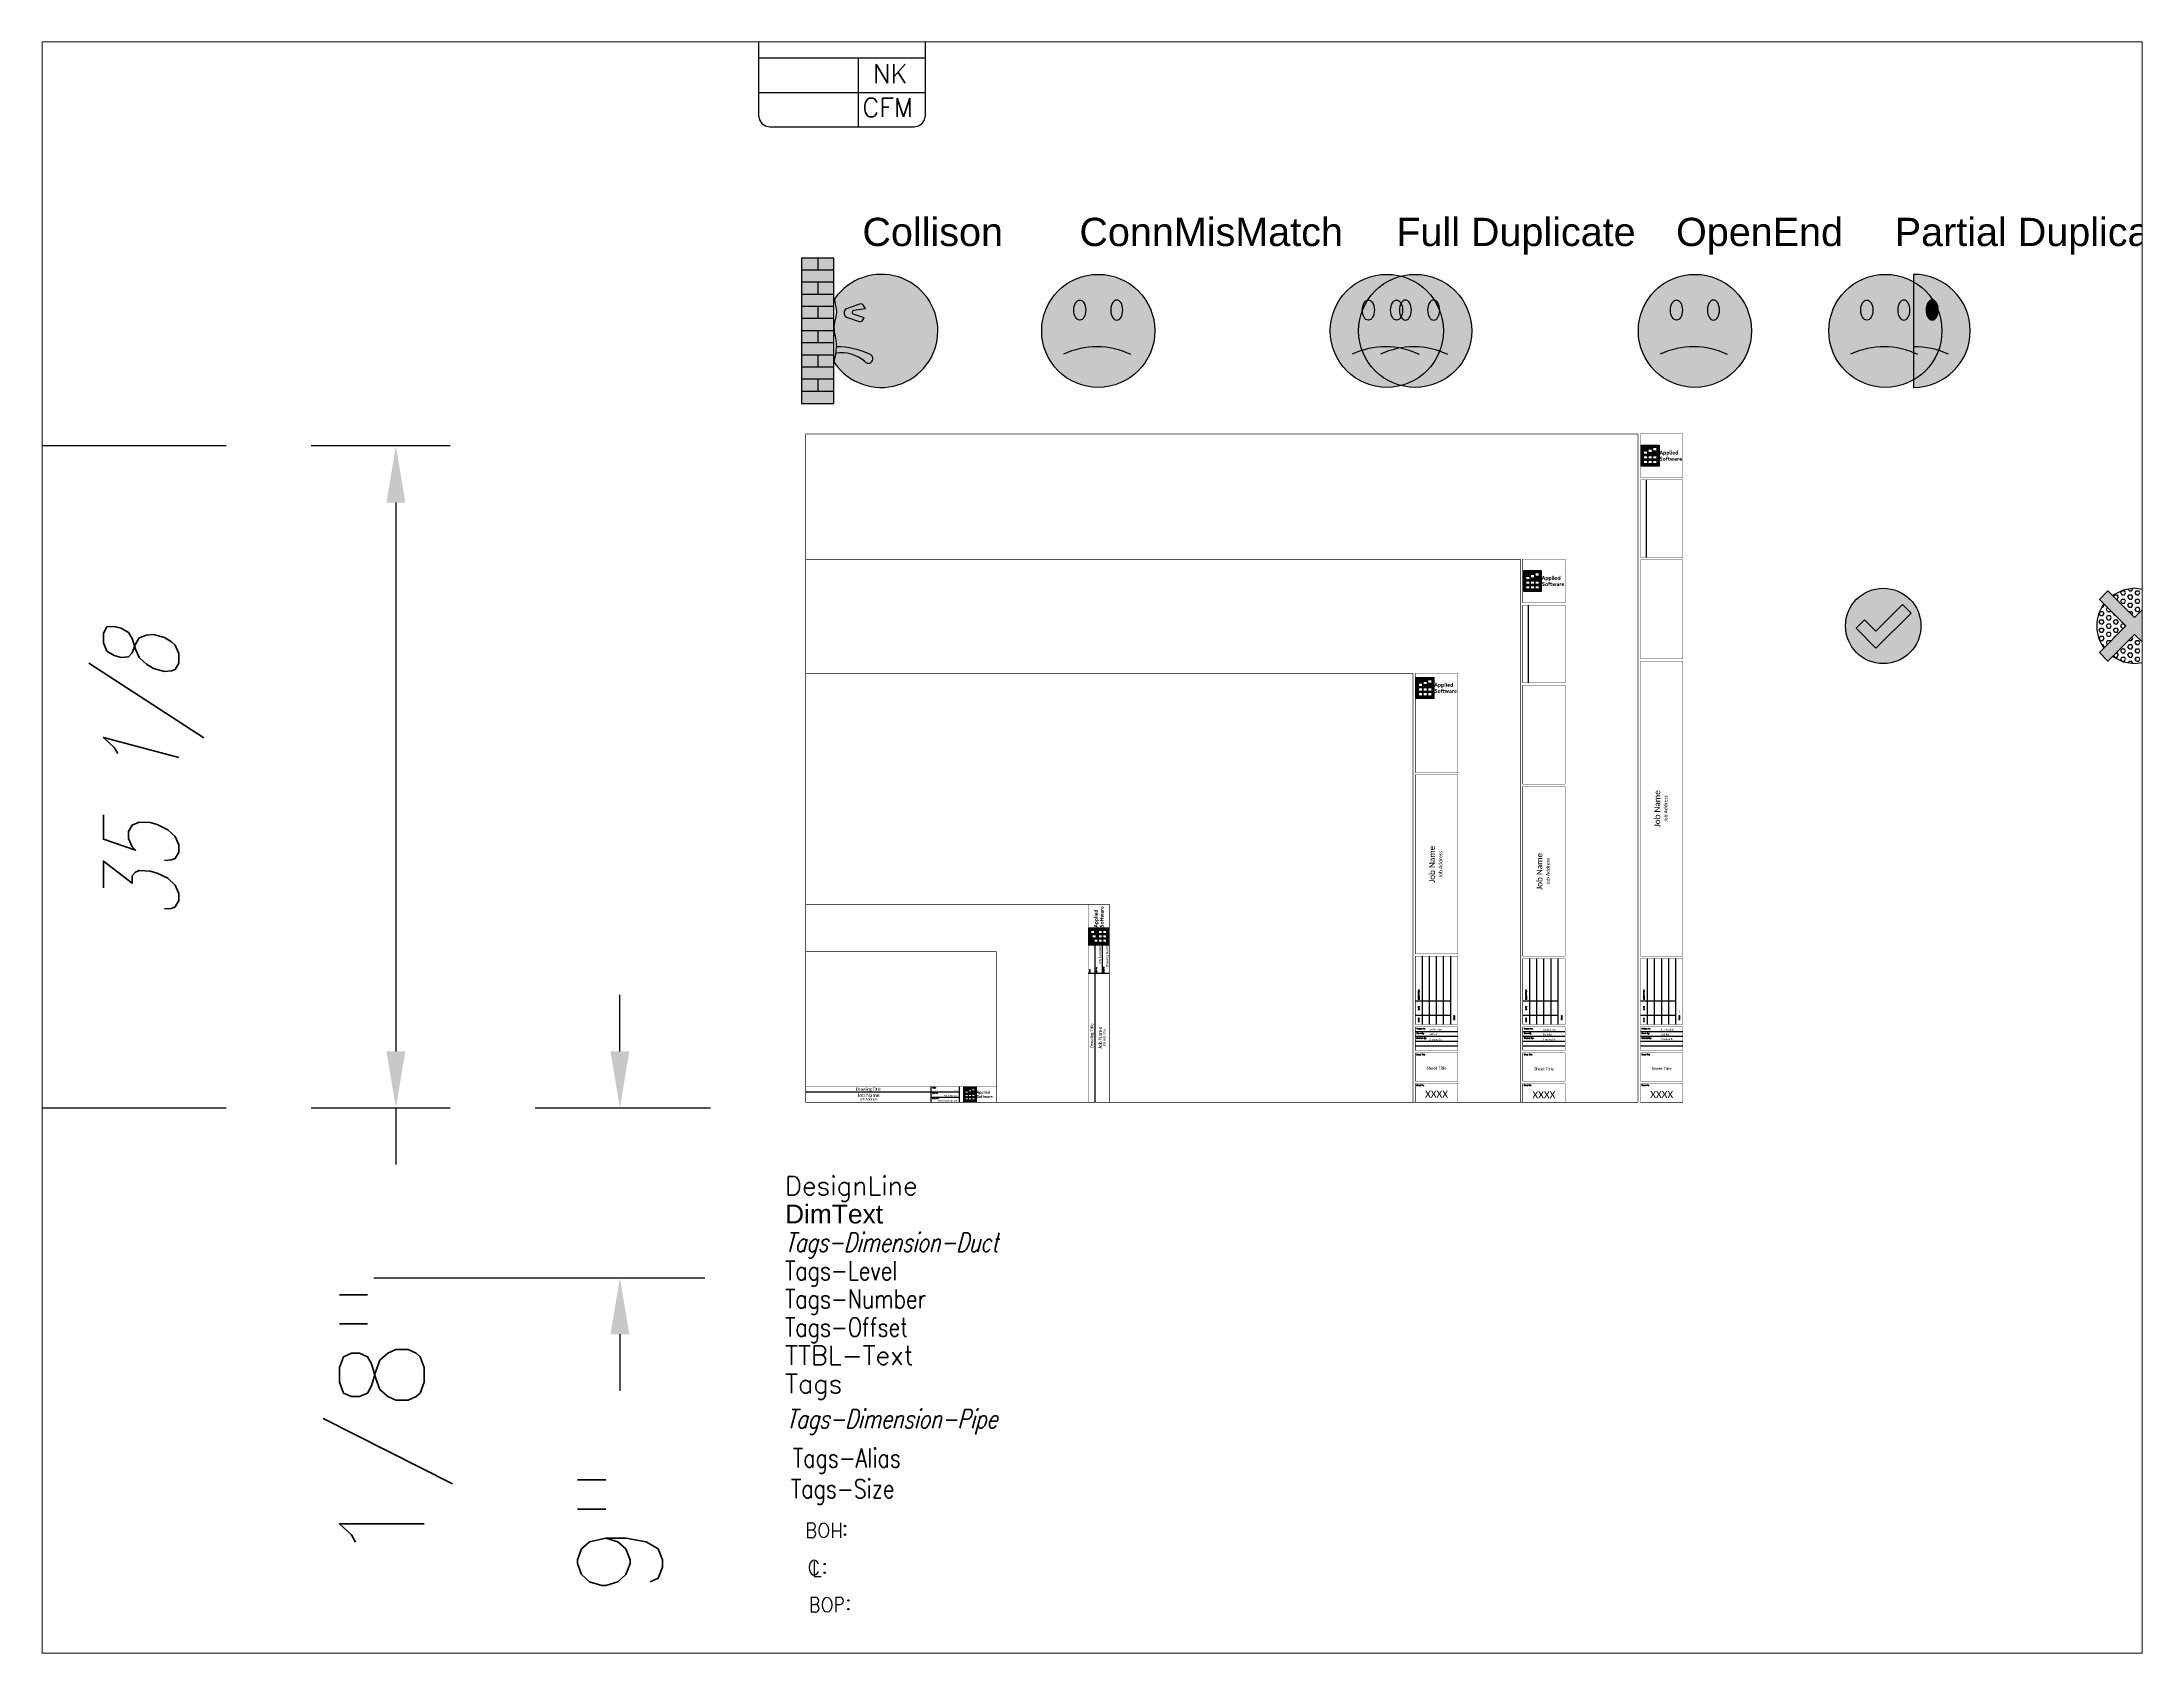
# Paper-space layout 'Layout1' of a CAD drawing. Header units: inches. Extents: x 1.08 to 9.68, y 0.82 to 7.42.
# The model-space entities are those that its viewports show. They can reach past a viewport. Long polylines and large blocks are cut down to what shows.
import ezdxf
from ezdxf.enums import TextEntityAlignment as Align

# ---------------------------------------------------------------- set-up
doc = ezdxf.new("R2010")
doc.units = ezdxf.units.IN
doc.header["$LTSCALE"] = 0.25
doc.header["$MEASUREMENT"] = 0
for name, color, linetype in [('ANNO-TTLB', 7, 'Continuous'), ('ANNO-TTLB-TXT', 8, 'Continuous'), ('MAP_Collision', 1, 'Continuous'), ('MAP_ConnMisMatch', 93, 'Continuous'), ('MAP_FDuplicate', 5, 'Continuous'), ('MAP_OpenEnd', 3, 'Continuous'), ('MAP_PDuplicate', 6, 'Continuous')]:
    doc.layers.add(name, color=color, linetype=linetype)
doc.styles.add('AnnoText', font='calibri.ttf')
doc.styles.add('DesignLine', font='romans.shx')
doc.styles.add('DimText', font='arial.ttf')
doc.styles.add('Level Block', font='arial.ttf', dxfattribs={"height": 1})
doc.styles.add('ROMANS', font='romans')
doc.styles.add('Tags', font='romans.shx')
doc.styles.add('Tags-Alias', font='romans.shx', dxfattribs={"width": 0.8})
doc.styles.add('Tags-Dimension-Duct', font='romans.shx', dxfattribs={"width": 0.75, "oblique": 15})
doc.styles.add('Tags-Dimension-Pipe', font='romans.shx', dxfattribs={"width": 0.75, "oblique": 15})
doc.styles.add('Tags-Level', font='romans.shx', dxfattribs={"width": 0.8})
doc.styles.add('Tags-Number', font='romans.shx', dxfattribs={"width": 0.8})
doc.styles.add('Tags-Offset', font='romans.shx', dxfattribs={"width": 0.8})
doc.styles.add('Tags-Size', font='romans.shx', dxfattribs={"width": 0.8})
doc.styles.add('TTLB-Text', font='romans.shx')
doc.dimstyles.new('Tags', dxfattribs={"dimscale": 48, "dimtxt": 0.09375, "dimasz": 0.0625, "dimexe": 0.09375, "dimexo": 0.09375, "dimgap": 0.09, "dimtad": 0, "dimdec": 3, "dimzin": 0, "dimdsep": 46, "dimlunit": 4, "dimtxsty": 'ROMANS', "dimcen": 0, "dimadec": 0, "dimazin": 0, "dimtfac": 1, "dimtdec": 3, "dimtofl": 0, "dimtmove": 0, "dimatfit": 3, "dimfxl": 1, "dimfrac": 2, "dimtolj": 1, "dimtzin": 0, "dimarcsym": 0})
doc.dimstyles.new('Tags-Alias', dxfattribs={"dimscale": 48, "dimtxt": 0.09375, "dimasz": 0.0625, "dimexe": 0.09375, "dimexo": 0.09375, "dimgap": 0.09, "dimtad": 0, "dimdec": 3, "dimzin": 0, "dimdsep": 46, "dimlunit": 4, "dimtxsty": 'ROMANS', "dimcen": 0, "dimadec": 0, "dimazin": 0, "dimtfac": 1, "dimtdec": 3, "dimtofl": 0, "dimtmove": 0, "dimatfit": 3, "dimfxl": 1, "dimfrac": 2, "dimtolj": 1, "dimtzin": 0, "dimarcsym": 0})
doc.dimstyles.new('Tags-Dimension-Duct', dxfattribs={"dimtxt": 4, "dimasz": 0.0625, "dimexe": 0.09375, "dimexo": 0.09375, "dimgap": 0.09, "dimtad": 0, "dimdec": 3, "dimzin": 0, "dimdsep": 46, "dimlunit": 5, "dimtxsty": 'Tags-Dimension-Pipe', "dimcen": 0, "dimse1": 1, "dimse2": 1, "dimsd1": 1, "dimsd2": 1, "dimadec": 0, "dimazin": 0, "dimtfac": 1, "dimtdec": 3, "dimtofl": 0, "dimtmove": 0, "dimatfit": 3, "dimfxl": 1, "dimfrac": 2, "dimtolj": 1, "dimtzin": 0, "dimarcsym": 0})
doc.dimstyles.new('Tags-Dimension-Pipe', dxfattribs={"dimtxt": 4, "dimasz": 0.0625, "dimexe": 0.09375, "dimexo": 0.09375, "dimgap": 0.09, "dimtad": 0, "dimdec": 3, "dimzin": 0, "dimdsep": 46, "dimlunit": 4, "dimtxsty": 'Tags-Dimension-Pipe', "dimcen": 0, "dimse1": 1, "dimse2": 1, "dimsd1": 1, "dimsd2": 1, "dimadec": 0, "dimazin": 0, "dimtfac": 1, "dimtdec": 3, "dimtofl": 0, "dimtmove": 0, "dimatfit": 3, "dimfxl": 1, "dimfrac": 2, "dimtolj": 1, "dimtzin": 0, "dimarcsym": 0})
doc.dimstyles.new('Tags-Level', dxfattribs={"dimscale": 48, "dimtxt": 0.09375, "dimasz": 0.0625, "dimexe": 0.09375, "dimexo": 0.09375, "dimgap": 0.09, "dimtad": 0, "dimdec": 3, "dimzin": 0, "dimdsep": 46, "dimlunit": 4, "dimtxsty": 'ROMANS', "dimcen": 0, "dimadec": 0, "dimazin": 0, "dimtfac": 1, "dimtdec": 3, "dimtofl": 0, "dimtmove": 0, "dimatfit": 3, "dimfxl": 1, "dimfrac": 2, "dimtolj": 1, "dimtzin": 0, "dimarcsym": 0})

# ---------------------------------------------------------------- blocks, each defined once
blk = doc.blocks.new('MAP_Collision')
at = {"layer": 'MAP_Collision', "true_color": 0x991b1e}
h = blk.add_hatch(color=244, dxfattribs=at)
h.dxf.hatch_style = 1
h.paths.add_polyline_path([(-2.513654241674743, 3.866366074920833), (-4.232668671586268, 3.866366074920833), (-4.232668671586268, -3.852619927469291), (-2.513654241674744, -3.852619927469291)])
at = {"layer": 'MAP_Collision'}
h = blk.add_hatch(color=1, dxfattribs=at)
h.dxf.hatch_style = 1
edge = h.paths.add_edge_path()
edge.add_arc((-2.13260160208404, -3.060763300043878), 1.904940552539472, 48.61178834613794, 98.85140790081903)
edge.add_spline(control_points=[(-2.42571947159385, -1.17850921961189), (-2.445566877052331, -1.310635993970857), (-2.472685697013603, -1.442791026251588), (-2.501355682123251, -1.575872003150008)], knot_values=[2.928067099414403, 2.928067099414403, 2.928067099414403, 2.928067099414403, 3.332405835039845, 3.332405835039845, 3.332405835039845, 3.332405835039845], degree=3, periodic=0)
edge.add_arc((-2.358104877472849, -1.606732901144305), 0.1465373265485251, 167.9143075792442, 214.2691938740466)
edge.add_arc((-4.149893539917571e-08, 6.090548210213598e-08), 3.000000000000001, 214.269195304384, 505.144809000462)
edge.add_arc((-2.341548887008754, 1.630766209950918), 0.1465373265485247, 145.1448084988915, 209.2353918455125)
edge.add_spline(control_points=[(-2.46942028271693, 1.559197088195973), (-2.412984123200459, 1.252628044629319), (-2.313884708623945, 0.9590260547262517), (-2.602602600476132, 0.204911071964782), (-2.40077789912913, -0.3928037883600572), (-2.392601094713442, -0.7738314788185245), (-2.394449607426858, -0.8436975419709216)], knot_values=[0.08089178192459497, 0.08089178192459497, 0.08089178192459497, 0.08089178192459497, 0.8170075876304382, 1.429526355151689, 2.374166748262039, 2.587021136441348, 2.587021136441348, 2.587021136441348, 2.587021136441348], degree=3, periodic=0)
edge.add_arc((-2.378286021732217, -4.958006150313924), 4.114340358573602, 64.2109121489097, 90.22509261355111, ccw=False)
edge.add_arc((-0.6870676120737684, -1.475397748696187), 0.2429331387518743, -139.9892280427618, 66.0115792169475, ccw=False)
h.paths.add_polyline_path([(-1.175656310918539, 0.5066527932719862), (-1.844219571675513, 0.7293880497671781, -0.3228670920608401), (-1.967316198517366, 0.9001466193028389), (-1.967316198517366, 1.002873611799172, -0.3182999371821513), (-1.847040430659955, 1.172666366761647), (-1.152523301216414, 1.416902821858765, -0.3469282156259209), (-0.9415957532983399, 1.344722024811867), (-0.842901802704958, 1.191828231758905), (-1.44925425775196, 1.103625074700611, 0.7416471079662449), (-1.434017320188574, 0.8658500549080372), (-0.9131776738412898, 0.7001600211995651), (-0.9533480008573312, 0.6064794368764372, -0.389964416406805)], flags=16)
at = {"layer": 'MAP_Collision', "true_color": 0x000000}
h = blk.add_hatch(color=18, dxfattribs=at)
h.dxf.hatch_style = 1
h.paths.add_polyline_path([(-1.17565631091854, 0.5066527932719864, 0.3899644164068054), (-0.9533480008573313, 0.6064794368764371), (-0.9131776738412896, 0.7001600211995652), (-1.434017320188574, 0.8658500549080373, -0.7416471079662437), (-1.44925425775196, 1.103625074700611), (-0.8429018027049581, 1.191828231758905), (-0.9415957532983401, 1.344722024811867, 0.3469282156259209), (-1.152523301216415, 1.416902821858765), (-1.847040430659955, 1.172666366761647, 0.3182999371821513), (-1.967316198517366, 1.002873611799172), (-1.967316198517366, 0.9001466193028387, 0.3228670920608394), (-1.844219571675513, 0.7293880497671781)])
edge = h.paths.add_edge_path()
edge.add_spline(control_points=[(-2.394449607426858, -0.8436975419709216), (-2.397411387091386, -0.955640448061602), (-2.408978860540016, -1.067064782001737), (-2.42571947159385, -1.17850921961189)], knot_values=[2.587021136441348, 2.587021136441348, 2.587021136441348, 2.587021136441348, 2.928067099414403, 2.928067099414403, 2.928067099414403, 2.928067099414403], degree=3, periodic=0)
edge.add_arc((-2.132601602084039, -3.060763300043877), 1.904940552539472, 48.61178834613668, 98.85140790081738, ccw=False)
edge.add_arc((-0.6870676120737331, -1.475397748696218), 0.2429331387518744, 220.0107719572374, 422.1843036840373)
edge.add_arc((-2.378286021732216, -4.958006150313923), 4.114340358573602, 63.98497075197438, 90.22509261355103)
at = {"layer": 'MAP_Collision', "color": 18, "true_color": 0x000000}
for p, q in [((-3.373161456630505, 3.866366074920833), (-3.373161456630505, 3.223117241388323)), ((-2.513654241674743, 3.223117241388323), (-4.232668671586268, 3.223117241388323)), ((-2.513654241674743, 2.579868407855813), (-4.232668671586268, 2.579868407855813)), ((-3.373161456630505, 2.579868407855813), (-3.373161456630505, 1.936619574323302)), ((-2.513654241674743, 1.936619574323302), (-4.232668671586268, 1.936619574323302)), ((-2.513654241674743, 1.293370740790792), (-4.232668671586268, 1.293370740790792)), ((-3.373161456630506, 1.293370740790792), (-3.373161456630506, 0.6501219072582813)), ((-2.513654241674743, 0.6501219072582813), (-4.232668671586268, 0.6501219072582813)), ((-2.513654241674743, 0.006873073725770951), (-4.232668671586268, 0.006873073725770951)), ((-3.373161456630506, 0.006873073725770951), (-3.373161456630506, -0.6363757598067394)), ((-2.513654241674744, -0.6363757598067394), (-4.232668671586269, -0.6363757598067394)), ((-2.513654241674744, -1.27962459333925), (-4.232668671586269, -1.27962459333925)), ((-2.513654241674744, -1.92287342687176), (-4.232668671586269, -1.92287342687176)), ((-3.373161456630506, -1.27962459333925), (-3.373161456630506, -1.92287342687176)), ((-2.513654241674744, -2.566122260404271), (-4.232668671586269, -2.566122260404271)), ((-2.513654241674744, -3.209371093936781), (-4.23266867158627, -3.209371093936781)), ((-3.373161456630507, -2.566122260404271), (-3.373161456630507, -3.209371093936781))]:
    blk.add_line(p, q, dxfattribs=at)
blk.add_lwpolyline([(-2.513654241674743, 3.866366074920833), (-4.232668671586268, 3.866366074920833), (-4.232668671586268, -3.852619927469291), (-2.513654241674744, -3.852619927469291)], close=True, dxfattribs=at)
blk.add_lwpolyline([(-1.967316198517366, 1.002873611799172), (-1.967316198517366, 0.9001466193028386, 0.3228670920608393), (-1.844219571675513, 0.7293880497671781), (-1.17565631091854, 0.5066527932719864, 0.3899644164068051), (-0.9533480008573314, 0.606479436876437), (-0.9131776738412896, 0.7001600211995652), (-1.434017320188573, 0.8658500549080372, -0.7416471079662453), (-1.44925425775196, 1.103625074700611), (-0.842901802704958, 1.191828231758905), (-0.9415957532983402, 1.344722024811867, 0.3469282156259206), (-1.152523301216415, 1.416902821858765), (-1.847040430659955, 1.172666366761647, 0.3182999371821513)], format="xyb", close=True, dxfattribs=at)
for centre, radius, start, end in [((0, 0), 3, 214.2691938966653, 145.1448057462409), ((-2.341548887008754, 1.630766209950919), 0.146537326548525, 145.1447521449532, 209.235569393998), ((-2.378286021732215, -4.958006150313925), 4.114340358573603, 63.98497075196875, 90.22509261354858), ((-2.358104877455177, -1.606732901061771), 0.146537326548525, 167.8424291384939, 214.2691938935707), ((-2.13260160208404, -3.060763300043877), 1.904940552539471, 48.61178834613648, 98.85140790081803), ((-0.6870676120737532, -1.475397748696194), 0.2429331387518744, 220.0107719572458, 62.18430368393497)]:
    blk.add_arc(centre, radius, start, end, dxfattribs=at)
blk.add_open_spline([(-2.46942028271693, 1.559197088195973), (-2.412984123200459, 1.252628044629319), (-2.313884708623945, 0.9590260547262517), (-2.602602600476132, 0.204911071964782), (-2.315785869387703, -0.6445123198062587), (-2.433410917180296, -1.260484476467995), (-2.501355682123251, -1.575872003150008)], degree=3, knots=[0.08089178192459497, 0.08089178192459497, 0.08089178192459497, 0.08089178192459497, 0.8170075876304382, 1.429526355151689, 2.374166748262039, 3.332405835039845, 3.332405835039845, 3.332405835039845, 3.332405835039845], dxfattribs=at)
at = {"layer": 'MAP_Collision', "insert": (-0.9999999999999996, 6), "char_height": 1.5, "width": 2.450815053727929, "attachment_point": 1, "style": 'Level Block'}
blk.add_mtext('Collison', dxfattribs=at)
blk = doc.blocks.new('MAP_ConnMisMatch')
at = {"layer": 'MAP_ConnMisMatch'}
h = blk.add_hatch(color=256, dxfattribs=at)
h.dxf.hatch_style = 1
h.paths.add_polyline_path([(-3, 0, 1), (3, 0, 1)])
edge = h.paths.add_edge_path(flags=16)
edge.add_ellipse((-0.9817746372570788, 1.102379872781796), major_axis=(0, -0.5339934427413766), ratio=0.59818744236486, start_angle=0, end_angle=360)
edge = h.paths.add_edge_path(flags=16)
edge.add_ellipse((0.9817746372570806, 1.102379872781796), major_axis=(0, -0.5339934427413766), ratio=0.59818744236486, start_angle=0, end_angle=360, ccw=False)
at = {"layer": 'MAP_ConnMisMatch', "true_color": 0x000000}
h = blk.add_hatch(color=18, dxfattribs=at)
h.dxf.hatch_style = 1
edge = h.paths.add_edge_path()
edge.add_ellipse((-0.9817746372570788, 1.102379872781796), major_axis=(0, -0.5339934427413766), ratio=0.59818744236486, start_angle=0, end_angle=360)
edge = h.paths.add_edge_path()
edge.add_ellipse((0.9817746372570806, 1.102379872781796), major_axis=(0, -0.5339934427413766), ratio=0.59818744236486, start_angle=0, end_angle=360, ccw=False)
at = {"layer": 'MAP_ConnMisMatch', "color": 250}
blk.add_circle((0, 0), 3, dxfattribs=at)
blk.add_arc((-0.07796322043800075, -4.958006150313925), 4.114340358573603, 63.98497075196875, 115.3964763974692, dxfattribs=at)
blk.add_ellipse((-0.9817746372570788, 1.102379872781796), major_axis=(0, -0.5339934427413766), ratio=0.59818744236486, dxfattribs=at)
at = {"layer": 'MAP_ConnMisMatch', "color": 250, "extrusion": (0, 0, -1)}
blk.add_ellipse((0.9817746372570806, 1.102379872781796), major_axis=(0, -0.5339934427413766), ratio=0.59818744236486, dxfattribs=at)
at = {"layer": 'MAP_ConnMisMatch', "insert": (-0.9999999999999996, 6), "char_height": 1.5, "width": 7.352445161183786, "attachment_point": 1, "style": 'Level Block'}
blk.add_mtext('ConnMisMatch', dxfattribs=at)
blk = doc.blocks.new('MAP_FDuplicate')
at = {"layer": 'MAP_FDuplicate'}
h = blk.add_hatch(color=256, dxfattribs=at)
h.dxf.hatch_style = 1
h.paths.add_polyline_path([(-4.5, 0, 1), (1.5, 0, 1)])
edge = h.paths.add_edge_path(flags=16)
edge.add_ellipse((-2.481774637257079, 1.102379872781796), major_axis=(0, -0.5339934427413766), ratio=0.59818744236486, start_angle=0, end_angle=360)
edge = h.paths.add_edge_path(flags=16)
edge.add_ellipse((-0.5182253627429194, 1.102379872781796), major_axis=(0, -0.5339934427413766), ratio=0.59818744236486, start_angle=0, end_angle=360, ccw=False)
h = blk.add_hatch(color=256, dxfattribs=at)
h.dxf.hatch_style = 1
h.paths.add_polyline_path([(-3, 0, 1), (3, 0, 1)])
edge = h.paths.add_edge_path(flags=16)
edge.add_ellipse((-0.9817746372570788, 1.102379872781796), major_axis=(0, -0.5339934427413766), ratio=0.59818744236486, start_angle=0, end_angle=360)
edge = h.paths.add_edge_path(flags=16)
edge.add_ellipse((0.9817746372570806, 1.102379872781796), major_axis=(0, -0.5339934427413766), ratio=0.59818744236486, start_angle=0, end_angle=360, ccw=False)
at = {"layer": 'MAP_FDuplicate', "true_color": 0x000000}
h = blk.add_hatch(color=18, dxfattribs=at)
h.dxf.hatch_style = 1
edge = h.paths.add_edge_path()
edge.add_ellipse((-2.481774637257079, 1.102379872781796), major_axis=(0, -0.5339934427413766), ratio=0.59818744236486, start_angle=0, end_angle=360)
edge = h.paths.add_edge_path()
edge.add_ellipse((-0.5182253627429194, 1.102379872781796), major_axis=(0, -0.5339934427413766), ratio=0.59818744236486, start_angle=0, end_angle=360, ccw=False)
h = blk.add_hatch(color=18, dxfattribs=at)
h.dxf.hatch_style = 1
edge = h.paths.add_edge_path()
edge.add_ellipse((-0.9817746372570788, 1.102379872781796), major_axis=(0, -0.5339934427413766), ratio=0.59818744236486, start_angle=0, end_angle=360)
edge = h.paths.add_edge_path()
edge.add_ellipse((0.9817746372570806, 1.102379872781796), major_axis=(0, -0.5339934427413766), ratio=0.59818744236486, start_angle=0, end_angle=360, ccw=False)
at = {"layer": 'MAP_FDuplicate', "color": 18, "true_color": 0x000000}
for centre in [(-1.5, 0), (0, 0)]:
    blk.add_circle(centre, 3, dxfattribs=at)
for centre in [(-1.577963220438001, -4.958006150313925), (-0.07796322043800075, -4.958006150313925)]:
    blk.add_arc(centre, 4.114340358573603, 63.98497075196875, 115.3964763974692, dxfattribs=at)
for centre in [(-2.481774637257079, 1.102379872781796), (-0.9817746372570788, 1.102379872781796)]:
    blk.add_ellipse(centre, major_axis=(0, -0.5339934427413766), ratio=0.59818744236486, dxfattribs=at)
at = {"layer": 'MAP_FDuplicate', "color": 18, "true_color": 0x000000, "extrusion": (0, 0, -1)}
for centre in [(-0.5182253627429194, 1.102379872781796), (0.9817746372570806, 1.102379872781796)]:
    blk.add_ellipse(centre, major_axis=(0, -0.5339934427413766), ratio=0.59818744236486, dxfattribs=at)
at = {"layer": 'MAP_FDuplicate', "insert": (-0.9999999999999996, 6), "char_height": 1.5, "width": 12.9304563129674, "attachment_point": 1, "style": 'Level Block'}
blk.add_mtext('Full Duplicate', dxfattribs=at)
blk = doc.blocks.new('MAP_OpenEnd')
at = {"layer": 'MAP_OpenEnd'}
h = blk.add_hatch(color=256, dxfattribs=at)
h.dxf.hatch_style = 1
h.paths.add_polyline_path([(-3, 0, 1), (3, 0, 1)])
edge = h.paths.add_edge_path(flags=16)
edge.add_ellipse((-0.9817746372570788, 1.102379872781796), major_axis=(0, -0.5339934427413766), ratio=0.59818744236486, start_angle=0, end_angle=360)
edge = h.paths.add_edge_path(flags=16)
edge.add_ellipse((0.9817746372570806, 1.102379872781796), major_axis=(0, -0.5339934427413766), ratio=0.59818744236486, start_angle=0, end_angle=360, ccw=False)
at = {"layer": 'MAP_OpenEnd', "true_color": 0x000000}
h = blk.add_hatch(color=18, dxfattribs=at)
h.dxf.hatch_style = 1
edge = h.paths.add_edge_path()
edge.add_ellipse((-0.9817746372570788, 1.102379872781796), major_axis=(0, -0.5339934427413766), ratio=0.59818744236486, start_angle=0, end_angle=360)
edge = h.paths.add_edge_path()
edge.add_ellipse((0.9817746372570806, 1.102379872781796), major_axis=(0, -0.5339934427413766), ratio=0.59818744236486, start_angle=0, end_angle=360, ccw=False)
at = {"layer": 'MAP_OpenEnd', "color": 18, "true_color": 0x000000}
blk.add_circle((0, 0), 3, dxfattribs=at)
blk.add_arc((-0.07796322043800075, -4.958006150313925), 4.114340358573603, 63.98497075196875, 115.3964763974692, dxfattribs=at)
blk.add_ellipse((-0.9817746372570788, 1.102379872781796), major_axis=(0, -0.5339934427413766), ratio=0.59818744236486, dxfattribs=at)
at = {"layer": 'MAP_OpenEnd', "color": 18, "true_color": 0x000000, "extrusion": (0, 0, -1)}
blk.add_ellipse((0.9817746372570806, 1.102379872781796), major_axis=(0, -0.5339934427413766), ratio=0.59818744236486, dxfattribs=at)
at = {"layer": 'MAP_OpenEnd', "insert": (-0.9999999999999996, 6), "char_height": 1.5, "width": 2.450815053727929, "attachment_point": 1, "style": 'Level Block'}
blk.add_mtext('OpenEnd', dxfattribs=at)
blk = doc.blocks.new('MAP_PDuplicate')
at = {"layer": 'MAP_PDuplicate'}
h = blk.add_hatch(color=256, dxfattribs=at)
h.dxf.hatch_style = 1
h.paths.add_polyline_path([(-4.5, 0, 1), (1.5, 0, 1)])
edge = h.paths.add_edge_path(flags=16)
edge.add_ellipse((-2.481774637257079, 1.102379872781796), major_axis=(0, -0.5339934427413766), ratio=0.59818744236486, start_angle=0, end_angle=360)
edge = h.paths.add_edge_path(flags=16)
edge.add_ellipse((-0.5182253627429194, 1.102379872781796), major_axis=(0, -0.5339934427413766), ratio=0.59818744236486, start_angle=0, end_angle=360, ccw=False)
h = blk.add_hatch(color=6, dxfattribs=at)
h.dxf.hatch_style = 1
h.paths.add_polyline_path([(1.77635683940025e-15, -2.999999999999999, 1), (1.77635683940025e-15, 3.000000000000001)])
edge = h.paths.add_edge_path(flags=16)
edge.add_ellipse((0.9817746372570824, 1.102379872781798), major_axis=(0, -0.5339934427413766), ratio=0.59818744236486, start_angle=0, end_angle=360, ccw=False)
at = {"layer": 'MAP_PDuplicate', "true_color": 0x000000}
h = blk.add_hatch(color=18, dxfattribs=at)
h.dxf.hatch_style = 1
edge = h.paths.add_edge_path()
edge.add_ellipse((-2.481774637257079, 1.102379872781796), major_axis=(0, -0.5339934427413766), ratio=0.59818744236486, start_angle=0, end_angle=360)
edge = h.paths.add_edge_path()
edge.add_ellipse((-0.5182253627429194, 1.102379872781796), major_axis=(0, -0.5339934427413766), ratio=0.59818744236486, start_angle=0, end_angle=360, ccw=False)
h = blk.add_hatch(color=18, dxfattribs=at)
h.dxf.hatch_style = 1
edge = h.paths.add_edge_path()
edge.add_ellipse((0.9817746372570824, 1.102379872781798), major_axis=(0, -0.5339934427413766), ratio=0.59818744236486, start_angle=0, end_angle=360, ccw=False)
at = {"layer": 'MAP_PDuplicate', "color": 18, "true_color": 0x000000}
blk.add_line((1.77635683940025e-15, 3.000000000000001), (1.77635683940025e-15, -2.999999999999999), dxfattribs=at)
blk.add_circle((-1.5, 0), 3, dxfattribs=at)
for centre, radius, start, end in [((1.77635683940025e-15, 1.498801083243961e-15), 3, 270, 90), ((-1.577963220438001, -4.958006150313925), 4.114340358573603, 63.98497075196875, 115.3964763974692), ((0.0779632204380043, -4.958006150313923), 4.114340358573603, 64.60352360253083, 91.0857708569645)]:
    blk.add_arc(centre, radius, start, end, dxfattribs=at)
blk.add_ellipse((-2.481774637257079, 1.102379872781796), major_axis=(0, -0.5339934427413766), ratio=0.59818744236486, dxfattribs=at)
at = {"layer": 'MAP_PDuplicate', "color": 18, "true_color": 0x000000, "extrusion": (0, 0, -1)}
for centre in [(-0.5182253627429194, 1.102379872781796), (0.9817746372570824, 1.102379872781798)]:
    blk.add_ellipse(centre, major_axis=(0, -0.5339934427413766), ratio=0.59818744236486, dxfattribs=at)
at = {"layer": 'MAP_PDuplicate', "insert": (-0.9999999999999996, 6), "char_height": 1.5, "width": 16.04856117280121, "attachment_point": 1, "style": 'Level Block'}
blk.add_mtext('Partial Duplicate', dxfattribs=at)
blk = doc.blocks.new('Map_Staked')
h = blk.add_hatch(color=1)
h.dxf.hatch_style = 1
h.paths.add_polyline_path([(2, 0, 1), (-2, 0, 1)])
h.paths.add_polyline_path([(-0.3865632675448762, -1.176198219371624), (-1.443380408918106, -0.1193810779983937), (-0.990832068958647, 0.3331672619610646), (-0.3865632675448763, -0.2711015394527072), (1.023232527083131, 1.138694255175301), (1.47578086704259, 0.686145915215842)], flags=16)
h = blk.add_hatch(color=3)
h.dxf.hatch_style = 1
h.paths.add_polyline_path([(1.47578086704259, 0.686145915215842), (1.023232527083131, 1.1386942551753), (-0.3865632675448761, -0.2711015394527073), (-0.9908320689586465, 0.3331672619610644), (-1.443380408918106, -0.1193810779983937), (-0.3865632675448759, -1.176198219371624)])
for p, q in [((-0.3865632675448761, -0.2711015394527072), (1.023232527083131, 1.1386942551753)), ((1.47578086704259, 0.686145915215842), (1.023232527083131, 1.1386942551753)), ((-0.9908320689586467, 0.3331672619610646), (-1.443380408918105, -0.1193810779983932)), ((-0.9908320689586467, 0.3331672619610642), (-0.3865632675448761, -0.2711015394527074)), ((-0.3865632675448761, -1.176198219371624), (1.47578086704259, 0.6861459152158419)), ((-1.443380408918106, -0.1193810779983937), (-0.3865632675448761, -1.176198219371624))]:
    blk.add_line(p, q)
blk.add_circle((0, 0), 2)
blk = doc.blocks.new('Map_Staked_Original')
h = blk.add_hatch()
h.set_pattern_fill('HEX', color=3, scale=0.04)
h.set_pattern_definition([(0, (5.362740671189967, -63.68), (0, 0.219970452616), [0.127, -0.254]), (120, (5.362740671189967, -63.68), (-0.1905000000474171, -0.1099852263079999), [0.1269999999999999, -0.2539999999999998]), (59.99999999999999, (5.489740671189968, -63.68), (-0.1905000000474171, 0.109985226308), [0.127, -0.254])])
h.paths.add_polyline_path([(1.622268439308906, -1.169720099349517, 0.32292474148401), (1.622268439308907, 1.169720099349517), (0.4525483399593905, -5.551115123125783e-17)])
h.paths.add_polyline_path([(1.169720099349518, 1.622268439308906, 0.3229247414840103), (-1.169720099349517, 1.622268439308906), (-2.220446049250313e-16, 0.452548339959394)])
h.paths.add_polyline_path([(-0.4525483399593908, 0), (-1.622268439308906, 1.169720099349518, 0.3229247414840101), (-1.622268439308907, -1.169720099349517)])
h.paths.add_polyline_path([(-2.220446049250313e-16, -0.4525483399593941), (-1.169720099349518, -1.622268439308906, 0.3229247414840102), (1.169720099349518, -1.622268439308906)])
h = blk.add_hatch(color=1)
h.dxf.hatch_style = 1
h.paths.add_polyline_path([(1.862344134587187, 1.409795794627798), (1.409795794627797, 1.862344134587183), (0, 0.4525483399593942), (-1.409795794627796, 1.862344134587183), (-1.862344134587187, 1.409795794627799), (-0.4525483399593906, -1.110223024625157e-16), (-1.862344134587188, -1.409795794627799), (-1.409795794627797, -1.862344134587184), (-2.220446049250313e-16, -0.452548339959394), (1.409795794627796, -1.862344134587183), (1.862344134587187, -1.409795794627799), (0.4525483399593907, -1.110223024625157e-16)])
for p, q in [((-1.409795794627796, 1.862344134587183), (-1.862344134587187, 1.409795794627798)), ((-1.862344134587187, 1.409795794627798), (-0.4525483399593906, 0)), ((-1.409795794627796, 1.862344134587183), (0, 0.4525483399593941)), ((0, 0.4525483399593941), (1.409795794627797, 1.862344134587183)), ((0.4525483399593906, 0), (1.862344134587187, 1.409795794627798)), ((1.862344134587187, 1.409795794627798), (1.409795794627797, 1.862344134587183)), ((-1.862344134587188, -1.409795794627798), (-0.4525483399593906, 0)), ((0.4525483399593906, 0), (1.862344134587187, -1.409795794627798)), ((-1.409795794627796, -1.862344134587183), (0, -0.4525483399593941)), ((0, -0.4525483399593941), (1.409795794627796, -1.862344134587183)), ((-1.862344134587188, -1.409795794627798), (-1.409795794627796, -1.862344134587183)), ((1.409795794627796, -1.862344134587183), (1.862344134587187, -1.409795794627798))]:
    blk.add_line(p, q)
for start, end in [(144.2068962213481, 215.7931037786518), (54.20689622134264, 125.7931037786574), (324.2068962213482, 35.79310377865186), (234.2068962213426, 305.7931037786573)]:
    blk.add_arc((0, 0), 2, start, end)
blk = doc.blocks.new('LevelBlock_BOH')
for p, q in [((0.5810899811693968, 2.475544923867442), (0.5810899811693967, 1.675551805168601)), ((0.5810899811693968, 2.475544923867442), (0.818290300746212, 2.475544923867442)), ((1.892130201426676, 2.475544923867442), (1.892130201426676, 1.675551805168601)), ((2.319959025456014, 2.475544923867442), (2.319959025456014, 1.675551805168601)), ((0.5810899811693968, 2.094286721804506), (0.7995519434597269, 2.094286721804506)), ((0.7995519434597269, 1.675551805168601), (0.5810899811693967, 1.675551805168601)), ((1.892130201426676, 2.056485919759412), (2.319959025456014, 2.056485919759412))]:
    blk.add_line(p, q)
for centre in [(2.561866749510047, 2.305558363342096), (2.561866749510047, 1.845689578927058)]:
    blk.add_circle(centre, 0.03726335589645302)
for centre, radius, start, end in [((0.8003147281791881, 2.285338816186463), 0.1910536171033163, 269.7712450469407, 84.60125344689222), ((0.799551943459727, 1.884919263486553), 0.2093674583179528, 269.9999999999999, 90.00000000000004)]:
    blk.add_arc(centre, radius, start, end)
blk.add_ellipse((1.431795900479189, 2.075548364518021), major_axis=(0, 0.3999965593494207), ratio=0.6185968965502334)
at = {"style": 'Tags-Number', "width": 0.8}
blk.add_attdef('FBTM', (2.998543740604781, 1.575749178953366), '', height=1, dxfattribs=at)
blk = doc.blocks.new('LevelBlock_CL')
blk.add_lwpolyline([(0.6380910734419237, 2.43302667079346), (0.6380910734419236, 1.637851926058403), (1.006743546388982, 1.637851926058403)])
for centre in [(1.186997950183681, 2.304005877880204), (1.186997950183681, 1.847361315080473)]:
    blk.add_circle(centre, 0.03714526794713535)
blk.add_ellipse((0.6380910734419238, 2.115573374484406), major_axis=(2.775557561562891e-17, 0.3975873723675285), ratio=0.6469003076825227, start_param=5.250984706879759, end_param=10.45697856106921)
at = {"style": 'Tags-Number', "width": 0.8}
blk.add_attdef('FMID', (1.430378622214729, 1.575749178953366), '', height=1, dxfattribs=at)
blk = doc.blocks.new('LevelBlock_BOP')
for p, q in [((0.4699705662941938, 0.9800056362946281), (0.4699705662941938, 0.1800125175957865)), ((0.4699705662941938, 0.9800056362946281), (0.7071708858710091, 0.9800056362946281)), ((0.4699705662941938, 0.5987474342316921), (0.6884325285845239, 0.5987474342316921)), ((0.6884325285845239, 0.1800125175957865), (0.4699705662941938, 0.1800125175957865)), ((1.781010786551473, 0.9800056362946281), (1.781010786551473, 0.1800125175957865)), ((1.781010786551473, 0.9800056362946281), (2.018211106128288, 0.9800056362946281)), ((1.781010786551473, 0.5987474342316921), (1.999472748841803, 0.5987474342316921))]:
    blk.add_line(p, q)
for centre in [(2.450747334634844, 0.8100190757692822), (2.450747334634844, 0.3501502913542442)]:
    blk.add_circle(centre, 0.03726335589645302)
for centre, radius, start, end in [((0.6891953133039852, 0.789799528613649), 0.1910536171033163, 269.7712450469407, 84.60125344689219), ((0.6884325285845239, 0.3893799759137393), 0.2093674583179528, 269.9999999999999, 90.00000000000004), ((2.000235533561264, 0.789799528613649), 0.1910536171033163, 269.7712450469407, 84.60125344689219)]:
    blk.add_arc(centre, radius, start, end)
blk.add_ellipse((1.320676485603986, 0.5800090769452073), major_axis=(0, 0.3999965593494207), ratio=0.6185968965502334)
at = {"style": 'ROMANS'}
blk.add_attdef('FBTM', (2.764458351309571, 0.07574917895336619), '', height=1, dxfattribs=at)
blk = doc.blocks.new('*D11')
at = {"color": 0, "lineweight": -2, "transparency": 16777216}
for p, q in [((-8.75627462282058, 18.12494897821206), (-8.756274622820582, 21.12494897821206)), ((-3.9490655671585, 15.12494897821207), (-13.25627462282058, 15.12494897821206)), ((-21.80883544964192, 6.122481602444441), (-4.256274622820579, 6.122481602444442)), ((-8.756274622820577, 3.122481602444442), (-8.756274622820577, 0.1224816024444396))]:
    blk.add_line(p, q, dxfattribs=at)
at = {"color": 0, "transparency": 16777216}
for points in [[(-9.25627462282058, 18.12494897821206), (-8.25627462282058, 18.12494897821206), (-8.75627462282058, 15.12494897821206)], [(-9.256274622820577, 3.122481602444441), (-8.256274622820577, 3.122481602444442), (-8.756274622820579, 6.122481602444442)]]:
    blk.add_solid(points, dxfattribs=at)
at = {"layer": 'Defpoints', "color": 0, "transparency": 16777216}
for p in [(0.5509344328415013, 15.12494897821207), (-26.30883544964192, 6.122481602444439), (-8.756274622820579, 6.122481602444442)]:
    blk.add_point(p, dxfattribs=at)
at = {"color": 0, "transparency": 16777216, "insert": (-8.756274622820575, -7.304661254698415), "char_height": 4.5, "attachment_point": 5, "rotation": 90, "style": 'ROMANS'}
blk.add_mtext('\\A1;9"', dxfattribs=at)
blk = doc.blocks.new('*D12')
at = {"color": 0, "lineweight": -2, "transparency": 16777216}
for p, q in [((-17.75627462282057, 50.24282600960483), (-25.13463679048339, 50.24282600960483)), ((-20.63463679048339, 47.24282600960483), (-20.6346367904834, 18.12494897821206)), ((-17.75627462282057, 15.12494897821206), (-25.1346367904834, 15.12494897821206)), ((-20.6346367904834, 15.12494897821206), (-20.6346367904834, 12.12494897821206))]:
    blk.add_line(p, q, dxfattribs=at)
at = {"color": 0, "transparency": 16777216}
for points in [[(-21.13463679048339, 47.24282600960483), (-20.13463679048339, 47.24282600960483), (-20.63463679048339, 50.24282600960483)], [(-21.1346367904834, 18.12494897821206), (-20.1346367904834, 18.12494897821206), (-20.6346367904834, 15.12494897821206)]]:
    blk.add_solid(points, dxfattribs=at)
at = {"layer": 'Defpoints', "color": 0, "transparency": 16777216}
for p in [(-13.25627462282057, 50.24282600960482), (-20.6346367904834, 15.12494897821206), (-13.25627462282058, 15.12494897821206)]:
    blk.add_point(p, dxfattribs=at)
at = {"color": 0, "transparency": 16777216, "insert": (-20.63463679048341, -12.33790816464508), "char_height": 4.5, "attachment_point": 5, "rotation": 90, "style": 'ROMANS'}
blk.add_mtext('\\A1;2\'-11 1/8"', dxfattribs=at)
blk = doc.blocks.new('*D13')
at = {"layer": 'Defpoints', "color": 0, "transparency": 16777216}
for p in [(-25.13463679048339, 50.24282600960483), (-33.48266083109281, 15.12494897821207), (-25.1346367904834, 15.12494897821206)]:
    blk.add_point(p, dxfattribs=at)
at = {"color": 0, "transparency": 16777216, "insert": (-33.48266083109281, 32.68388749390844), "char_height": 4, "attachment_point": 5, "rotation": 90, "style": 'Tags-Dimension-Pipe'}
blk.add_mtext('\\A1;35 1/8', dxfattribs=at)
blk = doc.blocks.new('*D14')
at = {"layer": 'Defpoints', "color": 0, "transparency": 16777216}
for p in [(-25.13463679048339, 50.24282600960483), (-51.90624251850824, 15.12494897821207), (-25.1346367904834, 15.12494897821206)]:
    blk.add_point(p, dxfattribs=at)
at = {"color": 0, "transparency": 16777216, "insert": (-51.90624251850824, 32.68388749390844), "char_height": 4, "attachment_point": 5, "rotation": 90, "style": 'Tags-Dimension-Pipe'}
blk.add_mtext('\\A1;2\'-11 1/8"', dxfattribs=at)
blk = doc.blocks.new('*D15')
at = {"color": 0, "lineweight": -2, "transparency": 16777216}
for p, q in [((-29.63463679048339, 50.24282600960483), (-70.46634436964165, 50.24282600960483)), ((-65.96634436964165, 47.24282600960483), (-65.96634436964166, 18.12494897821207)), ((-29.6346367904834, 15.12494897821207), (-70.46634436964166, 15.12494897821208)), ((-65.96634436964166, 15.12494897821207), (-65.96634436964166, 12.12494897821207))]:
    blk.add_line(p, q, dxfattribs=at)
at = {"color": 0, "transparency": 16777216}
for points in [[(-66.46634436964165, 47.24282600960483), (-65.46634436964165, 47.24282600960483), (-65.96634436964165, 50.24282600960483)], [(-66.46634436964166, 18.12494897821207), (-65.46634436964166, 18.12494897821207), (-65.96634436964166, 15.12494897821207)]]:
    blk.add_solid(points, dxfattribs=at)
at = {"layer": 'Defpoints', "color": 0, "transparency": 16777216}
for p in [(-25.13463679048339, 50.24282600960483), (-65.96634436964166, 15.12494897821207), (-25.1346367904834, 15.12494897821206)]:
    blk.add_point(p, dxfattribs=at)
at = {"color": 0, "transparency": 16777216, "insert": (-65.96634436964166, -12.33790816464507), "char_height": 4.5, "attachment_point": 5, "rotation": 90, "style": 'ROMANS'}
blk.add_mtext('\\A1;2\'-11 1/8"', dxfattribs=at)
blk = doc.blocks.new('Diffuser-Tag')
for p, q in [((-10.52353417985676, 6.100985460581448), (-1.679365455336922, 6.100985460581448)), ((-10.52353417985676, 4.274989050779611), (-1.679365455336921, 4.274989050779611)), ((-5.235416114142101, 4.274989050779611), (-5.235416114142101, 0.6229962311759367)), ((-10.52353417985676, 2.448992640977774), (-1.679365455336921, 2.448992640977774))]:
    blk.add_line(p, q)
blk.add_lwpolyline([(-9.923534179856762, 0.6229962311759367), (-2.279365455336921, 0.6229962311759367, 0.414213562373095), (-1.679365455336921, 1.222996231175937), (-1.679365455336921, 7.576397820494702, 0.414213562373095), (-2.279365455336921, 8.176397820494701), (-9.923534179856762, 8.176397820494701, 0.414213562373095), (-10.52353417985676, 7.576397820494702), (-10.52353417985676, 1.222996231175937, 0.414213562373095)], format="xyb", close=True)
at = {"char_height": 1, "attachment_point": 1, "style": 'ROMANS'}
for s, insert, width in [('NK', (-4.457274231475714, 3.938492640647216), 2.650832874023582), ('CFM', (-5.022406842739549, 2.146903699285728), 5.809270975787513)]:
    blk.add_mtext(s, dxfattribs=dict(at, insert=insert, width=width))
at = {"style": 'ROMANS'}
for tag, p in [('ATTR-1', (-6.101449817596841, 7.138691640538075)), ('ATTR-2', (-6.101449817596841, 5.187987255680529)), ('ATTR-3', (-7.879475146999432, 3.361990845878692)), ('ATTR-4', (-7.879475146999432, 1.535994436076855))]:
    blk.add_attdef(tag, text='', height=1, dxfattribs=at).set_placement(p, align=Align.MIDDLE_CENTER)
blk = doc.blocks.new('CompanyLogo')
at = {"true_color": 0xd9531e}
h = blk.add_hatch(color=32, dxfattribs=at)
h.dxf.hatch_style = 1
h.paths.add_polyline_path([(0.9324356264636302, 1.115353795123959), (-5.551115123125783e-17, 1.115353795123959), (0, 0), (0.9324356264636302, 0)])
h.paths.add_polyline_path([(0.3193382457787813, 0.8220187609571917), (0.3193382457787813, 0.6141856822833872), (0.1115051671049768, 0.6141856822833872), (0.1115051671049768, 0.8220187609571917)], flags=16)
h.paths.add_polyline_path([(0.3596681358802022, 0.9212810829749496), (0.5675012145540068, 0.9212810829749496), (0.5675012145540068, 0.7134480043011451), (0.3596681358802022, 0.7134480043011451)], flags=16)
h.paths.add_polyline_path([(0.3193382457787813, 0.5747465027842941), (0.3193382457787813, 0.3669134241104897), (0.1115051671049768, 0.3669134241104897), (0.1115051671049768, 0.5747465027842942)], flags=16)
h.paths.add_polyline_path([(0.6078311046554278, 1.001927475297518), (0.8156641833292322, 1.001927475297518), (0.8156641833292322, 0.794094396623714), (0.6078311046554277, 0.794094396623714)], flags=16)
h.paths.add_polyline_path([(0.3596681358802022, 0.5747465027842942), (0.5675012145540068, 0.5747465027842942), (0.5675012145540068, 0.3669134241104897), (0.3596681358802022, 0.3669134241104897)], flags=16)
h.paths.add_polyline_path([(0.6078311046554277, 0.5747465027842942), (0.8156641833292322, 0.5747465027842942), (0.8156641833292322, 0.3669134241104897), (0.6078311046554277, 0.3669134241104897)], flags=16)
h.paths.add_polyline_path([(0.3193382457787813, 0.3274742446114893), (0.3193382457787813, 0.1196411659376846), (0.1115051671049768, 0.1196411659376846), (0.1115051671049768, 0.3274742446114893)], flags=16)
h.paths.add_polyline_path([(0.3596681358802022, 0.3274742446114893), (0.5675012145540068, 0.3274742446114893), (0.5675012145540068, 0.1196411659376846), (0.3596681358802022, 0.1196411659376846)], flags=16)
h.paths.add_polyline_path([(0.6078311046554277, 0.3274742446114893), (0.8156641833292322, 0.3274742446114893), (0.8156641833292322, 0.1196411659376846), (0.6078311046554277, 0.1196411659376846)], flags=16)
h = blk.add_hatch(color=256)
h.paths.add_polyline_path([(1.021893235174414, 0.7028697636583063), (1.046870073418545, 0.7866721063733363), (1.072233119190222, 0.7028697636583063)])
h.paths.add_polyline_path([(1.097497658588495, 0.6167939563878816), (1.142649540269657, 0.6167939563878816), (1.071751532475625, 0.8309593209987084), (1.024102592407367, 0.8309593209987084), (0.9541020871269108, 0.6167939563878816), (0.9969797224561127, 0.6167939563878816), (1.011838548913707, 0.6680297793241352), (1.082448073756939, 0.6680297793241352)])
h = blk.add_hatch(color=256)
edge = h.paths.add_edge_path()
edge.add_spline(control_points=[(0.9863315304838284, 0.3446242095790759), (0.9863315304838284, 0.3446242095790759), (0.9688794846555221, 0.3145547481873026), (0.9688794846555221, 0.3145547481873026), (0.9880288109341875, 0.2970706486977757), (1.011437365169314, 0.2851904673419203), (1.040642159505344, 0.2851904673419203), (1.080316774104401, 0.2851904673419203), (1.111987354962918, 0.3067414728206777), (1.111987354962918, 0.3514133313805123), (1.111987354962918, 0.4306687449848454), (1.012717948024083, 0.4021034602796347), (1.012717948024083, 0.4457511652742805), (1.012717948024083, 0.4617623599418075), (1.026039762337329, 0.4709844328078983), (1.044100827728411, 0.4709844328078983), (1.059342734527198, 0.4709844328078983), (1.0771473706287, 0.4645158476184832), (1.091493338507089, 0.453947520981959), (1.091493338507089, 0.453947520981959), (1.109169759963801, 0.4823204837200313), (1.109169759963801, 0.4823204837200313), (1.091044587250278, 0.4968259381077725), (1.066291342837987, 0.5058244171421622), (1.041378611916298, 0.5058244171421622), (1.003783576312135, 0.5058244171421622), (0.9746757247563786, 0.4848175421071272), (0.9746757247563786, 0.4425489263407009), (0.9746757247563786, 0.3654387626468796), (1.07074289276168, 0.3919213411707037), (1.07074289276168, 0.3482110924469326), (1.07074289276168, 0.3317183110648085), (1.056876948004665, 0.3232326906096712), (1.038368694949996, 0.3232326906096712), (1.020019146608067, 0.3232326906096712), (1.001830648368807, 0.3315259890975772), (0.9863315304838284, 0.3446242095790759)], knot_values=[0, 0, 0, 0, 1, 1, 1, 2, 2, 2, 3, 3, 3, 4, 4, 4, 5, 5, 5, 6, 6, 6, 7, 7, 7, 8, 8, 8, 9, 9, 9, 10, 10, 10, 11, 11, 11, 12, 12, 12, 12], degree=3, periodic=0)
h = blk.add_hatch(color=256)
edge = h.paths.add_edge_path()
edge.add_spline(control_points=[(1.206550346281703, 0.3202868809657642), (1.187304077222811, 0.3202868809657642), (1.172829894699632, 0.3386043756464721), (1.172829894699632, 0.3638689150447454), (1.172829894699632, 0.3891350180362418), (1.187401020003038, 0.4069396541376973), (1.206645725468661, 0.4069396541376973), (1.225987373714557, 0.4069396541376973), (1.240461556237736, 0.3890396388492379), (1.240461556237736, 0.3639658578248799), (1.240461556237736, 0.3386043756464721), (1.225699672560369, 0.3202868809657642), (1.206550346281703, 0.3202868809657642)], knot_values=[0, 0, 0, 0, 1, 1, 1, 2, 2, 2, 3, 3, 3, 4, 4, 4, 4], degree=3, periodic=0)
edge = h.paths.add_edge_path()
edge.add_spline(control_points=[(1.206550346281703, 0.2854468966315002), (1.247858915805336, 0.2854468966315002), (1.278503779505487, 0.3162840822988824), (1.278503779505487, 0.3642222871145524), (1.278503779505487, 0.4118712271827638), (1.248051237772521, 0.4417796384719612), (1.206741104655665, 0.4417796384719612), (1.165304320487242, 0.4417796384719612), (1.134787671431881, 0.411581962435398), (1.134787671431881, 0.3638689150447454), (1.134787671431881, 0.3161245957894372), (1.165304320487242, 0.2854468966315002), (1.206550346281703, 0.2854468966315002)], knot_values=[0, 0, 0, 0, 1, 1, 1, 2, 2, 2, 3, 3, 3, 4, 4, 4, 4], degree=3, periodic=0)
h = blk.add_hatch(color=256)
edge = h.paths.add_edge_path()
edge.add_spline(control_points=[(1.264719263677455, 0.6916306555264007), (1.264719263677455, 0.6665568745021353), (1.252454438387184, 0.648528644568886), (1.231672720777213, 0.648528644568886), (1.210473523774992, 0.648528644568886), (1.199137472862906, 0.6671963841328614), (1.199137472862906, 0.6915337127462661), (1.199137472862906, 0.7138852779584183), (1.208775461528022, 0.7351798541475957), (1.231191134062569, 0.7351798541475957), (1.251686714111621, 0.7351798541475957), (1.264719263677455, 0.7173767816393638), (1.264719263677455, 0.6916306555264007)], knot_values=[0, 0, 0, 0, 1, 1, 1, 2, 2, 2, 3, 3, 3, 4, 4, 4, 4], degree=3, periodic=0)
edge = h.paths.add_edge_path()
edge.add_spline(control_points=[(1.193245853575045, 0.7669145423285073), (1.193245853575045, 0.7669145423285073), (1.162247617805134, 0.7669145423285073), (1.162247617805134, 0.7669145423285073), (1.162247617805134, 0.7669145423285073), (1.162247617805134, 0.5495469387841937), (1.162247617805134, 0.5495469387841937), (1.162247617805134, 0.5495469387841937), (1.200289841072838, 0.5568473555715663), (1.200289841072838, 0.5568473555715663), (1.200289841072838, 0.5568473555715663), (1.200289841072838, 0.6313322462335016), (1.200289841072838, 0.6313322462335016), (1.210409416452598, 0.6189720417562725), (1.224850763517944, 0.6136870966413986), (1.241567138731908, 0.6136870966413986), (1.284445555857722, 0.6136870966413986), (1.302761486945206, 0.6500015493907931), (1.302761486945206, 0.6902531298914975), (1.302761486945206, 0.7379990127399362), (1.278872909588659, 0.7700214020750831), (1.240541421573542, 0.7700214020750831), (1.221840846551642, 0.7700214020750831), (1.205190142253342, 0.7627522571522731), (1.195966505793981, 0.7477011087274934), (1.195966505793981, 0.7477011087274934), (1.193245853575045, 0.7669145423285073), (1.193245853575045, 0.7669145423285073)], knot_values=[0, 0, 0, 0, 1, 1, 1, 2, 2, 2, 3, 3, 3, 4, 4, 4, 5, 5, 5, 6, 6, 6, 7, 7, 7, 8, 8, 8, 9, 9, 9, 9], degree=3, periodic=0)
h = blk.add_hatch(color=256)
edge = h.paths.add_edge_path()
edge.add_spline(control_points=[(1.296628952218963, 0.4046974614469578), (1.296628952218963, 0.4046974614469578), (1.32051752957551, 0.4046974614469578), (1.32051752957551, 0.4046974614469578), (1.32051752957551, 0.4046974614469578), (1.32051752957551, 0.2885521927848524), (1.32051752957551, 0.2885521927848524), (1.32051752957551, 0.2885521927848524), (1.358559752843215, 0.2885521927848524), (1.358559752843215, 0.2885521927848524), (1.358559752843215, 0.2885521927848524), (1.358559752843215, 0.4046974614469578), (1.358559752843215, 0.4046974614469578), (1.358559752843215, 0.4046974614469578), (1.392406855476899, 0.4046974614469578), (1.392406855476899, 0.4046974614469578), (1.392406855476899, 0.4046974614469578), (1.392406855476899, 0.4388979361504028), (1.392406855476899, 0.4388979361504028), (1.392406855476899, 0.4388979361504028), (1.358559752843215, 0.4388979361504028), (1.358559752843215, 0.4388979361504028), (1.358559752843215, 0.4388979361504028), (1.358559752843215, 0.4501698797400946), (1.358559752843215, 0.4501698797400946), (1.358559752843215, 0.4676211437718355), (1.362242014898122, 0.4779330411186871), (1.378925554654254, 0.4779330411186871), (1.384657687432715, 0.4779330411186871), (1.391030893435127, 0.4767478374509223), (1.396090681124983, 0.475659576563385), (1.396090681124983, 0.475659576563385), (1.400701717558075, 0.5079383951881118), (1.400701717558075, 0.5079383951881118), (1.390743192280938, 0.5103400743882037), (1.381072368158036, 0.5122617304670147), (1.370375826876722, 0.5122617304670147), (1.337232341196205, 0.5122617304670147), (1.32051752957551, 0.4922477371325131), (1.32051752957551, 0.4581113697515095), (1.32051752957551, 0.4581113697515095), (1.32051752957551, 0.4388979361504028), (1.32051752957551, 0.4388979361504028), (1.32051752957551, 0.4388979361504028), (1.296628952218963, 0.4388979361504028), (1.296628952218963, 0.4388979361504028), (1.296628952218963, 0.4388979361504028), (1.296628952218963, 0.4046974614469578), (1.296628952218963, 0.4046974614469578)], knot_values=[0, 0, 0, 0, 1, 1, 1, 2, 2, 2, 3, 3, 3, 4, 4, 4, 5, 5, 5, 6, 6, 6, 7, 7, 7, 8, 8, 8, 9, 9, 9, 10, 10, 10, 11, 11, 11, 12, 12, 12, 13, 13, 13, 14, 14, 14, 15, 15, 15, 16, 16, 16, 16], degree=3, periodic=0)
h = blk.add_hatch(color=256)
edge = h.paths.add_edge_path()
edge.add_spline(control_points=[(1.434437927153511, 0.6916306555264007), (1.434437927153511, 0.6665568745021353), (1.422173101863286, 0.648528644568886), (1.401391384253268, 0.648528644568886), (1.380192187251048, 0.648528644568886), (1.368856136338962, 0.6671963841328614), (1.368856136338962, 0.6915337127462661), (1.368856136338962, 0.7138852779584183), (1.378494125004077, 0.7351798541475957), (1.400909797538671, 0.7351798541475957), (1.421405377587677, 0.7351798541475957), (1.434437927153511, 0.7173767816393638), (1.434437927153511, 0.6916306555264007)], knot_values=[0, 0, 0, 0, 1, 1, 1, 2, 2, 2, 3, 3, 3, 4, 4, 4, 4], degree=3, periodic=0)
edge = h.paths.add_edge_path()
edge.add_spline(control_points=[(1.362964517051148, 0.7669145423285073), (1.362964517051148, 0.7669145423285073), (1.331966281281189, 0.7669145423285073), (1.331966281281189, 0.7669145423285073), (1.331966281281189, 0.7669145423285073), (1.331966281281189, 0.5495469387841937), (1.331966281281189, 0.5495469387841937), (1.331966281281189, 0.5495469387841937), (1.370008504548894, 0.5568473555715663), (1.370008504548894, 0.5568473555715663), (1.370008504548894, 0.5568473555715663), (1.370008504548894, 0.6313322462335016), (1.370008504548894, 0.6313322462335016), (1.380128079928653, 0.6189720417562725), (1.394569426994046, 0.6136870966413986), (1.411285802207964, 0.6136870966413986), (1.454164219333778, 0.6136870966413986), (1.472480150421262, 0.6500015493907931), (1.472480150421262, 0.6902531298914975), (1.472480150421262, 0.7379990127399362), (1.448591573064715, 0.7700214020750831), (1.410260085049598, 0.7700214020750831), (1.391559510027698, 0.7700214020750831), (1.374908805729398, 0.7627522571522731), (1.365685169270037, 0.7477011087274934), (1.365685169270037, 0.7477011087274934), (1.362964517051148, 0.7669145423285073), (1.362964517051148, 0.7669145423285073)], knot_values=[0, 0, 0, 0, 1, 1, 1, 2, 2, 2, 3, 3, 3, 4, 4, 4, 5, 5, 5, 6, 6, 6, 7, 7, 7, 8, 8, 8, 9, 9, 9, 9], degree=3, periodic=0)
h = blk.add_hatch(color=256)
edge = h.paths.add_edge_path()
edge.add_spline(control_points=[(1.402846967468587, 0.4046974614469578), (1.402846967468587, 0.4046974614469578), (1.426191414381365, 0.4046974614469578), (1.426191414381365, 0.4046974614469578), (1.426191414381365, 0.4046974614469578), (1.426191414381365, 0.3409091120663366), (1.426191414381365, 0.3409091120663366), (1.426191414381365, 0.2982871242301028), (1.45770094513726, 0.2853499538512727), (1.488570966262428, 0.2853499538512727), (1.488570966262428, 0.2853499538512727), (1.493374324662658, 0.3182057383776007), (1.493374324662658, 0.3182057383776007), (1.475281987406968, 0.3219192722971167), (1.46423363764907, 0.3268836807999693), (1.46423363764907, 0.3513492240580709), (1.46423363764907, 0.3513492240580709), (1.46423363764907, 0.4046974614469578), (1.46423363764907, 0.4046974614469578), (1.46423363764907, 0.4046974614469578), (1.496224755119608, 0.4046974614469578), (1.496224755119608, 0.4046974614469578), (1.496224755119608, 0.4046974614469578), (1.496224755119608, 0.4388979361504028), (1.496224755119608, 0.4388979361504028), (1.496224755119608, 0.4388979361504028), (1.46423363764907, 0.4388979361504028), (1.46423363764907, 0.4388979361504028), (1.46423363764907, 0.4388979361504028), (1.46423363764907, 0.4915738284507775), (1.46423363764907, 0.4915738284507775), (1.46423363764907, 0.4915738284507775), (1.426191414381365, 0.4844016263081949), (1.426191414381365, 0.4844016263081949), (1.426191414381365, 0.4844016263081949), (1.426191414381365, 0.4388979361504028), (1.426191414381365, 0.4388979361504028), (1.426191414381365, 0.4388979361504028), (1.402846967468587, 0.4388979361504028), (1.402846967468587, 0.4388979361504028), (1.402846967468587, 0.4388979361504028), (1.402846967468587, 0.4046974614469578), (1.402846967468587, 0.4046974614469578)], knot_values=[0, 0, 0, 0, 1, 1, 1, 2, 2, 2, 3, 3, 3, 4, 4, 4, 5, 5, 5, 6, 6, 6, 7, 7, 7, 8, 8, 8, 9, 9, 9, 10, 10, 10, 11, 11, 11, 12, 12, 12, 13, 13, 13, 14, 14, 14, 14], degree=3, periodic=0)
h = blk.add_hatch(color=256)
edge = h.paths.add_edge_path()
edge.add_spline(control_points=[(1.498482705823758, 0.6522421784883091), (1.498482705823758, 0.6263037304082075), (1.519553688181142, 0.6135917174543948), (1.542128847225134, 0.6135917174543948), (1.542128847225134, 0.6135917174543948), (1.547316849559781, 0.645773593298894), (1.547316849559781, 0.645773593298894), (1.538638907137412, 0.6504815725121669), (1.536524929091463, 0.6562449771551909), (1.536524929091463, 0.6687662317350888), (1.536524929091463, 0.6687662317350888), (1.536524929091463, 0.8405660377992618), (1.536524929091463, 0.8405660377992618), (1.536524929091463, 0.8405660377992618), (1.498482705823758, 0.834161559932288), (1.498482705823758, 0.834161559932288), (1.498482705823758, 0.834161559932288), (1.498482705823758, 0.6522421784883091), (1.498482705823758, 0.6522421784883091)], knot_values=[0, 0, 0, 0, 1, 1, 1, 2, 2, 2, 3, 3, 3, 4, 4, 4, 5, 5, 5, 6, 6, 6, 6], degree=3, periodic=0)
blk.add_hatch(color=256).paths.add_polyline_path([(1.50624738771914, 0.438674342318609), (1.552518802152401, 0.2885521927848524), (1.591266205966543, 0.2885521927848524), (1.616116393159061, 0.3906079228581492), (1.641670197304747, 0.2885521927848524), (1.680225279151657, 0.2885521927848524), (1.72681723019694, 0.438674342318609), (1.687846232551051, 0.438674342318609), (1.661075952872992, 0.336810934212451), (1.635425205947125, 0.438674342318609), (1.597606576511168, 0.438674342318609), (1.573142596846244, 0.336810934212451), (1.548292409653726, 0.438674342318609)])
h = blk.add_hatch(color=256)
h.paths.add_polyline_path([(1.578538679161487, 0.6167939563878816), (1.616580902429237, 0.6167939563878816), (1.616580902429237, 0.7669145423285073), (1.578538679161487, 0.7669145423285073)])
edge = h.paths.add_edge_path()
edge.add_spline(control_points=[(1.595989943193181, 0.789234835676097), (1.609088163674633, 0.789234835676097), (1.619783141362724, 0.7999298133641877), (1.619783141362724, 0.8131234130326904), (1.619783141362724, 0.826220069920873), (1.609088163674633, 0.8368837757444012), (1.595989943193181, 0.8368837757444012), (1.582829178982557, 0.8368837757444012), (1.572134201294467, 0.826220069920873), (1.572134201294467, 0.8131234130326904), (1.572134201294467, 0.7999298133641877), (1.582829178982557, 0.789234835676097), (1.595989943193181, 0.789234835676097)], knot_values=[0, 0, 0, 0, 1, 1, 1, 2, 2, 2, 3, 3, 3, 4, 4, 4, 4], degree=3, periodic=0)
h = blk.add_hatch(color=256)
edge = h.paths.add_edge_path()
edge.add_spline(control_points=[(1.682514501720371, 0.7060720025917933), (1.685013123700736, 0.7255418654824798), (1.696508661122222, 0.7382226065717301), (1.713063986233518, 0.7382226065717301), (1.730357327349083, 0.7382226065717301), (1.7398358295048, 0.7242284471699252), (1.741788757448127, 0.7060720025917933), (1.741788757448127, 0.7060720025917933), (1.682514501720371, 0.7060720025917933), (1.682514501720371, 0.7060720025917933)], knot_values=[0, 0, 0, 0, 1, 1, 1, 2, 2, 2, 3, 3, 3, 3], degree=3, periodic=0)
edge = h.paths.add_edge_path()
edge.add_spline(control_points=[(1.771312524802908, 0.6335728753310175), (1.771312524802908, 0.6335728753310175), (1.75363766693942, 0.6586466563553757), (1.75363766693942, 0.6586466563553757), (1.743710413526892, 0.650769273666402), (1.732117933325225, 0.6451653555327305), (1.71876484714737, 0.6451653555327305), (1.697693864789987, 0.6451653555327305), (1.68437205047674, 0.6589359211027416), (1.682162693243787, 0.6808387350581754), (1.682162693243787, 0.6808387350581754), (1.779222742949714, 0.6808387350581754), (1.779222742949714, 0.6808387350581754), (1.779574551426298, 0.684264567823456), (1.779895088038273, 0.6896448921253338), (1.779895088038273, 0.6941277139135893), (1.779895088038273, 0.7380302846044987), (1.754918249794189, 0.7698290801078518), (1.713545572948161, 0.7698290801078518), (1.673964773942838, 0.7698290801078518), (1.642583457831734, 0.7408166077390532), (1.642583457831734, 0.6912460115920309), (1.642583457831734, 0.64013840330066), (1.675534621545019, 0.6135588819966087), (1.715657987400887, 0.6135588819966087), (1.73688845626767, 0.6135588819966087), (1.7572229862141, 0.621053184344436), (1.771312524802908, 0.6335728753310175)], knot_values=[0, 0, 0, 0, 1, 1, 1, 2, 2, 2, 3, 3, 3, 4, 4, 4, 5, 5, 5, 6, 6, 6, 7, 7, 7, 8, 8, 8, 9, 9, 9, 9], degree=3, periodic=0)
h = blk.add_hatch(color=256)
edge = h.paths.add_edge_path()
edge.add_spline(control_points=[(1.829673520003678, 0.3531739373566545), (1.829673520003678, 0.3531739373566545), (1.829673520003678, 0.3447195887660799), (1.829673520003678, 0.3447195887660799), (1.829673520003678, 0.3274919185661327), (1.813662325336151, 0.3167969408780422), (1.798579905046762, 0.3167969408780422), (1.787403340644075, 0.3167969408780422), (1.777957673946144, 0.3230090967778774), (1.777957673946144, 0.3354334085775479), (1.777957673946144, 0.3481782569891467), (1.787211018676843, 0.3561197470005615), (1.806906038992547, 0.3561197470005615), (1.815294716667457, 0.3561197470005615), (1.823972659089825, 0.3546781140431241), (1.829673520003678, 0.3531739373566545)], knot_values=[0, 0, 0, 0, 1, 1, 1, 2, 2, 2, 3, 3, 3, 4, 4, 4, 5, 5, 5, 5], degree=3, periodic=0)
edge = h.paths.add_edge_path()
edge.add_spline(control_points=[(1.877483510174558, 0.314747070154441), (1.869925100504336, 0.3193581065875795), (1.867715743271429, 0.324738430889457), (1.867715743271429, 0.3374504438432699), (1.867715743271429, 0.3374504438432699), (1.867715743271429, 0.3894868265128255), (1.867715743271429, 0.3894868265128255), (1.867715743271429, 0.4233354927396871), (1.847798692717201, 0.44145910185994), (1.809018453445273, 0.44145910185994), (1.788364950480045, 0.44145910185994), (1.765756955978267, 0.4366557434596633), (1.749425224698719, 0.4251273705803917), (1.749425224698719, 0.4251273705803917), (1.761145919545221, 0.3996064018925387), (1.761145919545221, 0.3996064018925387), (1.771840897233312, 0.4056262358251428), (1.786538673588285, 0.4098213564592557), (1.80053283299009, 0.4098213564592557), (1.818177982582239, 0.4098213564592557), (1.829673520003678, 0.4025850469942318), (1.829673520003678, 0.3867005033782711), (1.829673520003678, 0.3867005033782711), (1.829673520003678, 0.3806493975810119), (1.829673520003678, 0.3806493975810119), (1.821860244637099, 0.382442839015033), (1.811612454612596, 0.38391574383694), (1.801012856111463, 0.38391574383694), (1.762714203554133, 0.38391574383694), (1.7401062090524, 0.3632294054139265), (1.7401062090524, 0.333575859821178), (1.7401062090524, 0.3041474716533545), (1.762074693923406, 0.2851576318841342), (1.790381985745767, 0.2851576318841342), (1.807001418179505, 0.2851576318841342), (1.823972659089825, 0.291338515919314), (1.833324510193976, 0.3057173192555815), (1.836270319837929, 0.2914026232417557), (1.85250510833725, 0.2853499538512727), (1.872870910148289, 0.2853499538512727), (1.872870910148289, 0.2853499538512727), (1.877483510174558, 0.314747070154441), (1.877483510174558, 0.314747070154441)], knot_values=[0, 0, 0, 0, 1, 1, 1, 2, 2, 2, 3, 3, 3, 4, 4, 4, 5, 5, 5, 6, 6, 6, 7, 7, 7, 8, 8, 8, 9, 9, 9, 10, 10, 10, 11, 11, 11, 12, 12, 12, 13, 13, 13, 14, 14, 14, 14], degree=3, periodic=0)
h = blk.add_hatch(color=256)
edge = h.paths.add_edge_path()
edge.add_spline(control_points=[(1.867925386845249, 0.648528644568886), (1.847398534931587, 0.648528644568886), (1.834333149907967, 0.666364552534904), (1.834333149907967, 0.6923030006150056), (1.834333149907967, 0.7171844596721325), (1.846533867875797, 0.7351798541475957), (1.867348420943648, 0.7351798541475957), (1.888547617945868, 0.7351798541475957), (1.900011883502744, 0.7166074937705313), (1.900011883502744, 0.6920137358676397), (1.900011883502744, 0.6699514354028534), (1.890341059379796, 0.648528644568886), (1.867925386845249, 0.648528644568886)], knot_values=[0, 0, 0, 0, 1, 1, 1, 2, 2, 2, 3, 3, 3, 4, 4, 4, 4], degree=3, periodic=0)
edge = h.paths.add_edge_path()
edge.add_spline(control_points=[(1.905806560010331, 0.6167939563878816), (1.905806560010331, 0.6167939563878816), (1.936804795780289, 0.6167939563878816), (1.936804795780289, 0.6167939563878816), (1.936804795780289, 0.6167939563878816), (1.936804795780289, 0.8405660377992618), (1.936804795780289, 0.8405660377992618), (1.936804795780289, 0.8405660377992618), (1.898762572512585, 0.834161559932288), (1.898762572512585, 0.834161559932288), (1.898762572512585, 0.834161559932288), (1.898762572512585, 0.7524731952631147), (1.898762572512585, 0.7524731952631147), (1.888739939913052, 0.7647364569602093), (1.874168814609646, 0.7700214020750831), (1.857518110311347, 0.7700214020750831), (1.814511478540697, 0.7700214020750831), (1.796290926640217, 0.7337069493256886), (1.796290926640217, 0.6934866406895468), (1.796290926640217, 0.6457094859765455), (1.820084124809759, 0.6136870966413986), (1.858542263876489, 0.6136870966413986), (1.877306946220738, 0.6136870966413986), (1.89386227133208, 0.621053184344436), (1.903181286978445, 0.6361027691759922), (1.903181286978445, 0.6361027691759922), (1.905806560010331, 0.6167939563878816), (1.905806560010331, 0.6167939563878816)], knot_values=[0, 0, 0, 0, 1, 1, 1, 2, 2, 2, 3, 3, 3, 4, 4, 4, 5, 5, 5, 6, 6, 6, 7, 7, 7, 8, 8, 8, 9, 9, 9, 9], degree=3, periodic=0)
h = blk.add_hatch(color=256)
edge = h.paths.add_edge_path()
edge.add_spline(control_points=[(1.906527254407966, 0.2885521927848524), (1.906527254407966, 0.2885521927848524), (1.94456947767567, 0.2885521927848524), (1.94456947767567, 0.2885521927848524), (1.94456947767567, 0.2885521927848524), (1.94456947767567, 0.3514758751096374), (1.94456947767567, 0.3514758751096374), (1.94456947767567, 0.377670752479319), (1.949277456888943, 0.4038656298490002), (1.975183069511212, 0.4038656298490002), (1.979891048724531, 0.4038656298490002), (1.984502085157577, 0.4030009627932569), (1.989400822744811, 0.4014311151910297), (1.989400822744811, 0.4014311151910297), (1.995581706780083, 0.438674342318609), (1.995581706780083, 0.438674342318609), (1.989593144712042, 0.4408836995515624), (1.983668689966396, 0.4419078531167512), (1.977232940234767, 0.4419078531167512), (1.958851338231664, 0.4419078531167512), (1.947707609286808, 0.4331329679141552), (1.940951322943204, 0.4165776428028132), (1.940951322943204, 0.4165776428028132), (1.940694893653578, 0.4165776428028132), (1.940694893653578, 0.4165776428028132), (1.940694893653578, 0.4165776428028132), (1.937588033907049, 0.438674342318609), (1.937588033907049, 0.438674342318609), (1.937588033907049, 0.438674342318609), (1.906527254407966, 0.438674342318609), (1.906527254407966, 0.438674342318609), (1.906527254407966, 0.438674342318609), (1.906527254407966, 0.2885521927848524), (1.906527254407966, 0.2885521927848524)], knot_values=[0, 0, 0, 0, 1, 1, 1, 2, 2, 2, 3, 3, 3, 4, 4, 4, 5, 5, 5, 6, 6, 6, 7, 7, 7, 8, 8, 8, 9, 9, 9, 10, 10, 10, 11, 11, 11, 11], degree=3, periodic=0)
h = blk.add_hatch(color=256)
edge = h.paths.add_edge_path()
edge.add_spline(control_points=[(2.045727705235437, 0.3778318025818947), (2.048226327215803, 0.3973001018793578), (2.059721864637242, 0.4099808429686083), (2.076277189748584, 0.4099808429686083), (2.093570530864149, 0.4099808429686083), (2.103049033019866, 0.3959882471600267), (2.105001960963194, 0.3778318025818947), (2.105001960963194, 0.3778318025818947), (2.045727705235437, 0.3778318025818947), (2.045727705235437, 0.3778318025818947)], knot_values=[0, 0, 0, 0, 1, 1, 1, 2, 2, 2, 3, 3, 3, 3], degree=3, periodic=0)
edge = h.paths.add_edge_path()
edge.add_spline(control_points=[(2.134525728317975, 0.305332675321119), (2.134525728317975, 0.305332675321119), (2.116850870454487, 0.3304064563454774), (2.116850870454487, 0.3304064563454774), (2.106923617041959, 0.3225290736565036), (2.095331136840292, 0.3169251555228321), (2.081978050662436, 0.3169251555228321), (2.060907068305053, 0.3169251555228321), (2.047585253991806, 0.3306941574996196), (2.045375896758853, 0.3525969714550534), (2.045375896758853, 0.3525969714550534), (2.142435946464734, 0.3525969714550534), (2.142435946464734, 0.3525969714550534), (2.142787754941318, 0.3560243678135577), (2.143108291553339, 0.3614031285222119), (2.143108291553339, 0.3658859503104674), (2.143108291553339, 0.4097900845946003), (2.118131453309255, 0.4415873165047299), (2.076758776463227, 0.4415873165047299), (2.037177977457905, 0.4415873165047299), (2.005796661346754, 0.4125748441359314), (2.005796661346754, 0.3630042479889091), (2.005796661346754, 0.311896639697538), (2.038747825060039, 0.2853186819867104), (2.078871190915907, 0.2853186819867104), (2.100101659782736, 0.2853186819867104), (2.120436189729166, 0.2928114207413142), (2.134525728317975, 0.305332675321119)], knot_values=[0, 0, 0, 0, 1, 1, 1, 2, 2, 2, 3, 3, 3, 4, 4, 4, 5, 5, 5, 6, 6, 6, 7, 7, 7, 8, 8, 8, 9, 9, 9, 9], degree=3, periodic=0)
at = {"color": 32, "true_color": 0xd9531e}
for points in [[(0, 1.115353795123959), (0.9324356264636303, 1.115353795123959), (0.9324356264636303, 0), (0, 0)], [(0.1115051671049768, 0.8220187609571917), (0.3193382457787813, 0.8220187609571917), (0.3193382457787813, 0.6141856822833872), (0.1115051671049768, 0.6141856822833872)], [(0.1115051671049768, 0.5747465027842942), (0.3193382457787813, 0.5747465027842942), (0.3193382457787813, 0.3669134241104897), (0.1115051671049768, 0.3669134241104897)], [(0.1115051671049768, 0.3274742446114893), (0.3193382457787813, 0.3274742446114893), (0.3193382457787813, 0.1196411659376846), (0.1115051671049768, 0.1196411659376846)], [(0.3596681358802022, 0.9212810829749496), (0.5675012145540068, 0.9212810829749496), (0.5675012145540068, 0.7134480043011451), (0.3596681358802022, 0.7134480043011451)], [(0.3596681358802022, 0.5747465027842942), (0.5675012145540068, 0.5747465027842942), (0.5675012145540068, 0.3669134241104897), (0.3596681358802022, 0.3669134241104897)], [(0.3596681358802022, 0.3274742446114893), (0.5675012145540068, 0.3274742446114893), (0.5675012145540068, 0.1196411659376846), (0.3596681358802022, 0.1196411659376846)], [(0.6078311046554277, 1.001927475297518), (0.8156641833292322, 1.001927475297518), (0.8156641833292322, 0.794094396623714), (0.6078311046554277, 0.794094396623714)], [(0.6078311046554277, 0.5747465027842942), (0.8156641833292322, 0.5747465027842942), (0.8156641833292322, 0.3669134241104897), (0.6078311046554277, 0.3669134241104897)], [(0.6078311046554277, 0.3274742446114893), (0.8156641833292322, 0.3274742446114893), (0.8156641833292322, 0.1196411659376846), (0.6078311046554277, 0.1196411659376846)]]:
    blk.add_lwpolyline(points, close=True, dxfattribs=at)
blk = doc.blocks.new('TTLB_85x11')
at = {"layer": 'ANNO-TTLB'}
for p, q in [((7.203914385272527, 0.3020730302678733), (7.203914385272527, 1.145823030267873)), ((8.703914385272522, 0.3020730302678733), (8.703914385272524, 1.145823030267873)), ((0.5509344328415082, 0.8645730302678731), (8.703914385272526, 0.8645730302678714)), ((7.203914385272527, 0.5833230302678734), (8.703914385272526, 0.5833230302678716))]:
    blk.add_line(p, q, dxfattribs=at)
at = {"layer": 'ANNO-TTLB', "const_width": 0.03515625}
blk.add_lwpolyline([(0.5509344328415082, 8.29015098694623), (10.64530144688851, 8.29015098694623), (10.64530144688851, 0.3020730302678733), (0.5509344328415082, 0.3020730302678732)], close=True, dxfattribs=at)
at = {"layer": 'ANNO-TTLB', "const_width": 0.0234375}
blk.add_lwpolyline([(10.64530144688851, 1.145823030267873), (0.5509344328415082, 1.145823030267873)], dxfattribs=at)
at = {"xscale": 0.7101677586866412, "yscale": 0.7101677586866412, "zscale": 0.7101677586866412}
blk.add_blockref('CompanyLogo', (8.92747189839783, 0.3279038778549627), dxfattribs=at)
at = {"layer": 'ANNO-TTLB-TXT', "style": 'TTLB-Text'}
for s, p in [('date', (7.264821658386887, 1.051629947382063)), ('job no.', (7.264821658386887, 0.7703799473820623)), ('dwg no.', (7.264821658386886, 0.4891299473820627))]:
    blk.add_text(s, height=0.0625, dxfattribs=at).set_placement(p)
at = {"layer": 'ANNO-TTLB-TXT', "insert": (8.590094888063405, 0.8882446995594968), "char_height": 0.09375, "attachment_point": 9, "style": 'AnnoText'}
blk.add_mtext('----', dxfattribs=at)
at = {"layer": 'ANNO-TTLB-TXT', "style": 'AnnoText'}
for tag, height, p in [('JOBNAME', 0.1875, (3.877271792357305, 0.6756663538426012)), ('JOBADDRESS', 0.125, (3.877271792357305, 0.4634729019405804))]:
    blk.add_attdef(tag, text='', height=height, dxfattribs=at).set_placement(p, align=Align.MIDDLE_CENTER)
blk.add_attdef('JOBNUMBER', text='', height=0.09375, dxfattribs=at).set_placement((8.590150551316505, 0.5833230302678717), align=Align.BOTTOM_RIGHT)
blk = doc.blocks.new('TTLB_Text_85x11')
at = {"layer": 'ANNO-TTLB-TXT', "style": 'AnnoText'}
blk.add_attdef('DRAWINGTITLE', text='', height=0.15625, dxfattribs=at).set_placement((3.877424409057017, 1.005198030267873), align=Align.MIDDLE_CENTER)
blk.add_attdef('DWGNUMBER', text='', height=0.09375, dxfattribs=at).set_placement((8.590150551316505, 0.3129308516866871), align=Align.BOTTOM_RIGHT)
blk = doc.blocks.new('TTLB_11x17')
at = {"layer": 'ANNO-TTLB'}
for p, q in [((16.8865714593865, 8.821962892257854), (15.7615714593865, 8.821962892257858)), ((16.1365714593865, 0.4829599302784295), (16.1365714593865, 8.821962892257858)), ((16.5115714593865, 7.321962892257858), (16.5115714593865, 8.821962892257858)), ((16.8865714593865, 7.321962892257858), (15.7615714593865, 7.321962892257858))]:
    blk.add_line(p, q, dxfattribs=at)
at = {"layer": 'ANNO-TTLB', "const_width": 0.03515625}
blk.add_lwpolyline([(0.7871460354363862, 0.4829599302784295), (0.7871460354363862, 10.98295993027843), (16.8865714593865, 10.98295993027843), (16.8865714593865, 0.4829599302784295)], close=True, dxfattribs=at)
at = {"layer": 'ANNO-TTLB', "const_width": 0.0234375}
blk.add_lwpolyline([(15.7615714593865, 10.98295993027843), (15.7615714593865, 0.4829599302784295)], dxfattribs=at)
at = {"xscale": 0.9489054084344556, "yscale": 0.9489054084344556, "zscale": 0.9489054084344556, "rotation": 90}
blk.add_blockref('CompanyLogo', (16.85325408364201, 8.847857161393371), dxfattribs=at)
at = {"layer": 'ANNO-TTLB-TXT', "style": 'TTLB-Text'}
for s, p in [('date', (15.86783845627525, 7.357641511809057)), ('job no.', (16.22714876551728, 7.357641511809057)), ('dwg no', (16.60214876551728, 7.357641511809057))]:
    blk.add_text(s, height=0.0625, rotation=90, dxfattribs=at).set_placement(p)
at = {"layer": 'ANNO-TTLB-TXT', "insert": (16.01946390077332, 8.76909731462554), "char_height": 0.125, "attachment_point": 9, "rotation": 90, "style": 'AnnoText'}
blk.add_mtext('----', dxfattribs=at)
at = {"layer": 'ANNO-TTLB-TXT', "style": 'AnnoText'}
blk.add_attdef('JOBNUMBER', text='', height=0.125, rotation=90, dxfattribs=at).set_placement((16.48247341382424, 8.774390656395212), align=Align.BOTTOM_RIGHT)
for tag, height, p in [('JOBNAME', 0.1875, (16.39710889665295, 3.902461411268144)), ('JOBADDRESS', 0.125, (16.60930234855497, 3.902461411268145))]:
    blk.add_attdef(tag, text='', height=height, rotation=90, dxfattribs=at).set_placement(p, align=Align.MIDDLE_CENTER)
blk = doc.blocks.new('TTLB_Text_11x17')
at = {"layer": 'ANNO-TTLB-TXT', "style": 'AnnoText'}
blk.add_attdef('DWGNUMBER', text='', height=0.125, rotation=90, dxfattribs=at).set_placement((16.86971198327355, 8.9940006327998), align=Align.BOTTOM_RIGHT)
blk.add_attdef('DRAWINGTITLE', text='', height=0.15625, rotation=90, dxfattribs=at).set_placement((15.9490714593865, 4.012266399470438), align=Align.MIDDLE_CENTER)
blk = doc.blocks.new('TTLB_24x36')
at = {"layer": 'ANNO-TTLB'}
for p, q in [((36.35395319444551, 5.694242217846202), (36.35395319444551, 9.319242217846202)), ((36.72895319444551, 5.694242217846202), (36.72895319444551, 9.319242217846202)), ((37.10395319444551, 5.694242217846202), (37.10395319444551, 9.319242217846202)), ((37.47895319444551, 5.694242217846202), (37.47895319444551, 9.319242217846202)), ((37.85395319444551, 5.694242217846202), (37.85395319444551, 9.319242217846202)), ((35.97895319444551, 6.944242217846202), (37.85395319444551, 6.944242217846202)), ((35.97895319444551, 6.194242217846202), (37.85395319444551, 6.194242217846202)), ((35.97895319444551, 5.319242217846202), (38.22895319444551, 5.319242217846202)), ((35.97895319444551, 5.069242217846202), (38.22895319444551, 5.069242217846202)), ((35.97895319444551, 4.819242217846202), (38.22895319444551, 4.819242217846202)), ((35.97895319444551, 4.569242217846202), (38.22895319444551, 4.569242217846202))]:
    blk.add_line(p, q, dxfattribs=at)
for points, const_width in [([(3.658329090263656, 1.569242217846202), (3.658329090263656, 24.3192422178462), (35.85395319444551, 24.3192422178462), (35.85395319444551, 1.569242217846202)], 0.03515625), ([(38.22895319444551, 19.0692422178462), (35.97895319444551, 19.0692422178462), (35.97895319444551, 24.3192422178462), (38.22895319444551, 24.3192422178462)], 0.0234375), ([(35.97895319444551, 18.9442422178462), (38.22895319444551, 18.9442422178462), (38.22895319444551, 9.444242217846202), (35.97895319444551, 9.444242217846202)], 0.0234375), ([(35.97895319444551, 9.319242217846202), (38.22895319444551, 9.319242217846202), (38.22895319444551, 5.694242217846202), (35.97895319444551, 5.694242217846202)], 0.0234375), ([(35.97895319444551, 5.569242217846202), (38.22895319444551, 5.569242217846202), (38.22895319444551, 4.319242217846202), (35.97895319444551, 4.319242217846202)], 0.0234375), ([(35.97895319444551, 4.194242217846202), (38.22895319444551, 4.194242217846202), (38.22895319444551, 2.694242217846202), (35.97895319444551, 2.694242217846202)], 0.0234375), ([(35.97895319444551, 2.569242217846202), (38.22895319444551, 2.569242217846202), (38.22895319444551, 1.569242217846202), (35.97895319444551, 1.569242217846202)], 0.0234375)]:
    blk.add_lwpolyline(points, close=True, dxfattribs=dict(at, const_width=const_width))
blk.add_blockref('CompanyLogo', (36.03383055323717, 22.99395285404373))
at = {"layer": 'ANNO-TTLB-TXT', "style": 'TTLB-Text'}
blk.add_text('DESCRIPTION', height=0.0625, rotation=90, dxfattribs=at).set_placement((36.16645319444551, 7.006742217846202), align=Align.MIDDLE_LEFT)
for s, p in [('DATE', (36.16645319444551, 6.569242217846202)), ('MARK', (36.16645319444551, 5.944242217846202)), ('ISSUE:', (38.04145319444551, 6.069542217846203))]:
    blk.add_text(s, height=0.0625, rotation=90, dxfattribs=at).set_placement(p, align=Align.MIDDLE_CENTER)
for s, p in [('Checked By:', (36.04145319444551, 5.006742217846202)), ('Project No.:', (36.04145319444551, 5.506742217846202)), ('Drawn By:', (36.04145319444551, 5.256742217846202)), ('Sheet Title', (36.04145319444551, 4.131742217846202)), ('Sheet No.', (36.04145319444551, 2.506742217846202))]:
    blk.add_text(s, height=0.0625, dxfattribs=at).set_placement(p, align=Align.TOP_LEFT)
at = {"layer": 'ANNO-TTLB-TXT', "insert": (38.04145319444551, 6.321045765639354), "char_height": 0.09375, "attachment_point": 4, "rotation": 90, "style": 'AnnoText'}
blk.add_mtext('----', dxfattribs=at)
at = {"layer": 'ANNO-TTLB-TXT', "style": 'AnnoText'}
for tag, height, p in [('JOBNAME', 0.3125, (36.86752185349836, 14.1942422178462)), ('JOBADDRESS', 0.1875, (37.31614664634753, 14.1942422178462))]:
    blk.add_attdef(tag, text='', height=height, rotation=90, dxfattribs=at).set_placement(p, align=Align.MIDDLE_CENTER)
for tag, p in [('JOBNUMBER', (36.70747248108781, 5.363527675761176)), ('DETAILER', (36.70747248108781, 5.113527675761176))]:
    blk.add_attdef(tag, text='', height=0.09375, dxfattribs=at).set_placement(p, align=Align.BOTTOM_LEFT)
blk = doc.blocks.new('TTLB_Text_24x36')
at = {"layer": 'ANNO-TTLB-TXT', "style": 'AnnoText'}
blk.add_attdef('CHECKEDBY', text='', height=0.09375, dxfattribs=at).set_placement((36.70840325471929, 4.816117715869666), align=Align.BOTTOM_LEFT)
for tag, height, p in [('SheetTitle', 0.15625, (37.10395319444551, 3.381742217846202)), ('SHEETNUMBER', 0.375, (37.10395319444551, 2.006742217846202))]:
    blk.add_attdef(tag, text='', height=height, dxfattribs=at).set_placement(p, align=Align.MIDDLE_CENTER)
blk = doc.blocks.new('TTLB_30x42')
at = {"layer": 'ANNO-TTLB'}
for p, q in [((40.37474159564536, 23.52412231037458), (40.37474159564536, 27.64912231037458)), ((40.43724159564536, 5.39912231037458), (40.43724159564536, 8.89912231037458)), ((40.81224159564536, 5.39912231037458), (40.81224159564536, 8.89912231037458)), ((41.18724159564536, 5.39912231037458), (41.18724159564536, 8.89912231037458)), ((41.56224159564536, 5.39912231037458), (41.56224159564536, 8.89912231037458)), ((41.93724159564536, 5.39912231037458), (41.93724159564536, 8.89912231037458)), ((40.06224159564536, 6.64912231037458), (41.93724159564536, 6.64912231037458)), ((40.06224159564536, 5.89912231037458), (41.93724159564536, 5.89912231037458)), ((40.06224159564536, 5.02412231037458), (42.31224159564536, 5.02412231037458)), ((40.06224159564536, 4.77412231037458), (42.31224159564536, 4.77412231037458)), ((40.06224159564536, 4.52412231037458), (42.31224159564536, 4.52412231037458)), ((40.06224159564536, 4.27412231037458), (42.31224159564536, 4.27412231037458))]:
    blk.add_line(p, q, dxfattribs=at)
for points, const_width in [([(2.046637632040131, 30.08245239607781), (39.93724159564536, 30.08245239607781), (39.93724159564536, 1.27412231037458), (2.046637632040131, 1.274122310374584)], 0.03515625), ([(40.06224159564536, 30.08245239607781), (42.31224159564536, 30.08245239607781), (42.31224159564536, 27.77412231037458), (40.06224159564536, 27.77412231037458)], 0.0234375), ([(40.06224159564536, 27.64912231037458), (42.31224159564536, 27.64912231037458), (42.31224159564536, 23.52412231037458), (40.06224159564536, 23.52412231037458)], 0.0234375), ([(42.31224159564536, 18.14912231037458), (40.06224159564536, 18.14912231037458), (40.06224159564536, 23.39912231037458), (42.31224159564536, 23.39912231037458)], 0.0234375), ([(40.06224159564536, 18.02412231037458), (42.31224159564536, 18.02412231037458), (42.31224159564536, 9.02412231037458), (40.06224159564536, 9.02412231037458)], 0.0234375), ([(40.06224159564536, 8.89912231037458), (42.31224159564536, 8.89912231037458), (42.31224159564536, 5.39912231037458), (40.06224159564536, 5.39912231037458)], 0.0234375), ([(40.06224159564536, 5.27412231037458), (42.31224159564536, 5.27412231037458), (42.31224159564536, 4.02412231037458), (40.06224159564536, 4.02412231037458)], 0.0234375), ([(40.06224159564536, 3.89912231037458), (42.31224159564536, 3.89912231037458), (42.31224159564536, 2.39912231037458), (40.06224159564536, 2.39912231037458)], 0.0234375), ([(40.06224159564536, 2.27412231037458), (42.31224159564536, 2.27412231037458), (42.31224159564536, 1.27412231037458), (40.06224159564536, 1.27412231037458)], 0.0234375)]:
    blk.add_lwpolyline(points, close=True, dxfattribs=dict(at, const_width=const_width))
blk.add_blockref('CompanyLogo', (40.11499019376832, 28.37061045566422))
at = {"layer": 'ANNO-TTLB-TXT', "style": 'TTLB-Text'}
blk.add_text('DESCRIPTION', height=0.0625, rotation=90, dxfattribs=at).set_placement((40.24974159564536, 6.71162231037458), align=Align.MIDDLE_LEFT)
for s, p in [('DATE', (40.24974159564536, 6.27412231037458)), ('MARK', (40.24974159564536, 5.64912231037458)), ('ISSUE:', (42.12474159564536, 5.77442231037458))]:
    blk.add_text(s, height=0.0625, rotation=90, dxfattribs=at).set_placement(p, align=Align.MIDDLE_CENTER)
for s, p in [('Checked By:', (40.12474159564536, 4.71162231037458)), ('Project No.:', (40.12474159564536, 5.21162231037458)), ('Drawn By:', (40.12474159564536, 4.96162231037458)), ('Sheet Title', (40.12474159564536, 3.83662231037458)), ('Sheet No.', (40.12474159564536, 2.21162231037458))]:
    blk.add_text(s, height=0.0625, dxfattribs=at).set_placement(p, align=Align.TOP_LEFT)
at = {"layer": 'ANNO-TTLB-TXT', "insert": (42.12474159564536, 5.999933075170858), "char_height": 0.09375, "attachment_point": 4, "rotation": 90, "style": 'AnnoText'}
blk.add_mtext('----', dxfattribs=at)
at = {"layer": 'ANNO-TTLB-TXT', "style": 'AnnoText'}
for tag, height, p in [('JOBNAME', 0.3125, (40.95081025469821, 13.52412231037458)), ('JOBADDRESS', 0.1875, (41.39943504754739, 13.52412231037458))]:
    blk.add_attdef(tag, text='', height=height, rotation=90, dxfattribs=at).set_placement(p, align=Align.MIDDLE_CENTER)
for tag, p in [('JOBNUMBER', (41.13195665262688, 5.054029532466551)), ('DETAILER', (41.13195665262688, 4.804029532466551))]:
    blk.add_attdef(tag, text='', height=0.09375, dxfattribs=at).set_placement(p, align=Align.BOTTOM_LEFT)
blk = doc.blocks.new('TTLB_Text_30x42')
at = {"layer": 'ANNO-TTLB-TXT', "style": 'AnnoText'}
blk.add_attdef('CHECKEDBY', text='', height=0.09375, dxfattribs=at).set_placement((41.13195665262688, 4.538832657557171), align=Align.BOTTOM_LEFT)
for tag, height, p in [('SheetTitle', 0.15625, (41.18724159564536, 3.043982312371735)), ('SHEETNUMBER', 0.375, (41.18724159564536, 1.67208904330009))]:
    blk.add_attdef(tag, text='', height=height, dxfattribs=at).set_placement(p, align=Align.MIDDLE_CENTER)
blk = doc.blocks.new('TTLB_36x48')
at = {"layer": 'ANNO-TTLB'}
for p, q in [((44.61721946674781, 28.94127281706034), (44.61721946674781, 33.06627281706034)), ((44.67971946674781, 4.16919417382416), (44.67971946674781, 7.66919417382416)), ((45.05471946674781, 4.16919417382416), (45.05471946674781, 7.66919417382416)), ((45.42971946674781, 4.16919417382416), (45.42971946674781, 7.66919417382416)), ((45.80471946674781, 4.16919417382416), (45.80471946674781, 7.66919417382416)), ((46.17971946674781, 4.16919417382416), (46.17971946674781, 7.66919417382416)), ((44.30471946674781, 5.41919417382416), (46.17971946674781, 5.41919417382416)), ((44.30471946674781, 4.66919417382416), (46.17971946674781, 4.66919417382416)), ((44.30471946674781, 3.79419417382416), (46.55471946674781, 3.79419417382416)), ((44.30471946674781, 3.54419417382416), (46.55471946674781, 3.54419417382416)), ((44.30471946674781, 3.29419417382416), (46.55471946674781, 3.29419417382416)), ((44.30471946674781, 3.04419417382416), (46.55471946674781, 3.04419417382416))]:
    blk.add_line(p, q, dxfattribs=at)
for points, const_width in [([(0.0441941738241594, 35.49960290276356), (44.17971946674781, 35.49960290276357), (44.17971946674781, 0.04419417382415939), (0.0441941738241594, 0.04419417382415936)], 0.03515625), ([(44.30471946674781, 35.49960290276357), (46.55471946674781, 35.49960290276357), (46.55471946674781, 33.19127281706034), (44.30471946674781, 33.19127281706034)], 0.0234375), ([(44.30471946674781, 33.06627281706034), (46.55471946674781, 33.06627281706034), (46.55471946674781, 28.94127281706034), (44.30471946674781, 28.94127281706034)], 0.0234375), ([(46.55471946674781, 23.56627281706034), (44.30471946674781, 23.56627281706034), (44.30471946674781, 28.81627281706034), (46.55471946674781, 28.81627281706034)], 0.0234375), ([(44.30471946674781, 23.44127281706034), (46.55471946674781, 23.44127281706034), (46.55471946674781, 7.79419417382416), (44.30471946674781, 7.79419417382416)], 0.0234375), ([(44.30471946674781, 7.66919417382416), (46.55471946674781, 7.66919417382416), (46.55471946674781, 4.16919417382416), (44.30471946674781, 4.16919417382416)], 0.0234375), ([(44.30471946674781, 4.04419417382416), (46.55471946674781, 4.04419417382416), (46.55471946674781, 2.79419417382416), (44.30471946674781, 2.79419417382416)], 0.0234375), ([(44.30471946674781, 2.66919417382416), (46.55471946674781, 2.66919417382416), (46.55471946674781, 1.169194173824159), (44.30471946674781, 1.169194173824159)], 0.0234375), ([(44.30471946674781, 1.044194173824159), (46.55471946674781, 1.044194173824159), (46.55471946674781, 0.04419417382415939), (44.30471946674781, 0.04419417382415939)], 0.0234375)]:
    blk.add_lwpolyline(points, close=True, dxfattribs=dict(at, const_width=const_width))
blk.add_blockref('CompanyLogo', (44.35828194684058, 33.78776096234997))
at = {"layer": 'ANNO-TTLB-TXT', "style": 'TTLB-Text'}
blk.add_text('DESCRIPTION', height=0.0625, rotation=90, dxfattribs=at).set_placement((44.49221946674781, 5.48169417382416), align=Align.MIDDLE_LEFT)
for s, p in [('DATE', (44.49221946674781, 5.04419417382416)), ('MARK', (44.49221946674781, 4.41919417382416)), ('ISSUE:', (46.36721946674781, 4.54449417382416))]:
    blk.add_text(s, height=0.0625, rotation=90, dxfattribs=at).set_placement(p, align=Align.MIDDLE_CENTER)
for s, p in [('Checked By:', (44.36721946674781, 3.48169417382416)), ('Project No.:', (44.36721946674781, 3.98169417382416)), ('Drawn By:', (44.36721946674781, 3.73169417382416)), ('Sheet Title', (44.36721946674781, 2.60669417382416)), ('Sheet No.', (44.36721946674781, 0.9816941738241594))]:
    blk.add_text(s, height=0.0625, dxfattribs=at).set_placement(p, align=Align.TOP_LEFT)
at = {"layer": 'ANNO-TTLB-TXT', "insert": (46.36721946674781, 4.770004938620438), "char_height": 0.09375, "attachment_point": 4, "rotation": 90, "style": 'AnnoText'}
blk.add_mtext('----', dxfattribs=at)
at = {"layer": 'ANNO-TTLB-TXT', "style": 'AnnoText'}
for tag, height, p in [('JOBNAME', 0.3125, (45.19328812580066, 15.61773349544225)), ('JOBADDRESS', 0.1875, (45.64191291864984, 15.61773349544225))]:
    blk.add_attdef(tag, text='', height=height, rotation=90, dxfattribs=at).set_placement(p, align=Align.MIDDLE_CENTER)
for tag, p in [('JOBNUMBER', (45.37443452372933, 3.824101395916131)), ('DETAILER', (45.37443452372933, 3.574101395916131))]:
    blk.add_attdef(tag, text='', height=0.09375, dxfattribs=at).set_placement(p, align=Align.BOTTOM_LEFT)
blk = doc.blocks.new('TTLB_Text_36x48')
at = {"layer": 'ANNO-TTLB-TXT', "style": 'AnnoText'}
blk.add_attdef('CHECKEDBY', text='', height=0.09375, dxfattribs=at).set_placement((45.37443452372933, 3.328148324474109), align=Align.BOTTOM_LEFT)
for tag, height, p in [('SheetTitle', 0.15625, (45.42971946674781, 1.833297979288673)), ('SHEETNUMBER', 0.375, (45.42971946674781, 0.4614047102170282))]:
    blk.add_attdef(tag, text='', height=height, dxfattribs=at).set_placement(p, align=Align.MIDDLE_CENTER)

msp = doc.modelspace()

# ---------------------------------------------------------------- block references
for name, p in [('Diffuser-Tag', (9.119293555411446, 66.55246461306899)), ('MAP_Collision', (5.103420006153968, 56.34884407632285)), ('MAP_ConnMisMatch', (16.6088601379965, 56.34884407632285)), ('MAP_FDuplicate', (33.41322209906487, 56.34884407632284)), ('MAP_OpenEnd', (48.24971708096497, 56.34884407632285)), ('MAP_PDuplicate', (59.84802091878687, 56.34884407632285)), ('Map_Staked', (58.23619254654409, 40.69658960853985)), ('Map_Staked_Original', (71.5602658715145, 40.69658960853985)), ('LevelBlock_BOH', (0.6186820929295891, -9.355099133174633)), ('LevelBlock_CL', (0.9073230336910001, -11.37388734627658)), ('LevelBlock_BOP', (0.9073230336910001, -11.80648483512249))]:
    msp.add_blockref(name, p)
for name, p, values in [('TTLB_36x48', (1.05767469185885, 15.38282783465577), {'JOBNAME': 'Job Name', 'JOBNUMBER': 'Job Number', 'JOBADDRESS': 'Job Address', 'DETAILER': 'Detailer'}), ('TTLB_30x42', (-0.9447687663571216, 14.15289969810535), {'JOBNAME': 'Job Name', 'JOBNUMBER': 'Job Number', 'JOBADDRESS': 'Job Address', 'DETAILER': 'Detailer'}), ('TTLB_24x36', (-2.556460224580647, 13.85777979063373), {'JOBNAME': 'Job Name', 'JOBNUMBER': 'Job Number', 'JOBADDRESS': 'Job Address', 'DETAILER': 'Detailer'}), ('TTLB_11x17', (0.3147228302466232, 14.9440620782015), {'JOBNAME': 'Job Name', 'JOBNUMBER': 'Job Number', 'JOBADDRESS': 'Job Address'}), ('TTLB_85x11', (0.5509344328415011, 15.12494897821206), {'JOBNAME': 'Job Name', 'JOBNUMBER': 'Job Number', 'JOBADDRESS': 'Job Address'}), ('TTLB_Text_11x17', (0.3147228302466232, 14.9440620782015), {'DWGNUMBER': 'Drawing Number', 'DRAWINGTITLE': 'Drawing Title'}), ('TTLB_Text_24x36', (-2.556460224580647, 13.85777979063373), {'SHEETNUMBER': 'XXXX', 'SheetTitle': 'Sheet Title', 'CHECKEDBY': 'Checked By'}), ('TTLB_Text_30x42', (-0.9447687663571216, 14.15289969810535), {'SHEETNUMBER': 'XXXX', 'SheetTitle': 'Sheet Title', 'CHECKEDBY': 'Checked By'}), ('TTLB_Text_36x48', (1.05767469185885, 15.38282783465577), {'SHEETNUMBER': 'XXXX', 'SheetTitle': 'Sheet Title', 'CHECKEDBY': 'Checked By'}), ('TTLB_Text_85x11', (0.5509344328415011, 15.12494897821206), {'DWGNUMBER': 'Drawing Number', 'DRAWINGTITLE': 'Drawing Title'})]:
    msp.add_blockref(name, p).add_auto_attribs(values)

# ---------------------------------------------------------------- texts
for s, style, p in [('DesignLine', 'DesignLine', (6.123233995736766e-16, 10.5)), ('DimText', 'DimText', (5.51091059616309e-16, 9.000000000000002)), ('TTBL-Text', 'TTLB-Text', (1.665334536937735e-16, 1.5)), ('Tags', 'Tags', (0, 0))]:
    msp.add_text(s, height=1, dxfattribs=dict(style=style)).set_placement(p)
at = {"oblique": 15, "width": 0.75}
for s, style, p in [('Tags-Dimension-Duct', 'Tags-Dimension-Duct', (4.898587196589412e-16, 7.5)), ('Tags-Dimension-Pipe', 'Tags-Dimension-Pipe', (0.06910960080364298, -1.865568894914134))]:
    msp.add_text(s, height=1, dxfattribs=dict(at, style=style)).set_placement(p)
at = {"width": 0.8}
for s, style, p in [('Tags-Level', 'Tags-Level', (4.841375309328315e-16, 6.000000000000001)), ('Tags-Number', 'Tags-Number', (3.9228902099678e-16, 4.5)), ('Tags-Offset', 'Tags-Offset', (2.775557561562891e-16, 3)), ('Tags-Alias', 'Tags-Alias', (0.4163806949142668, -3.938163444843411)), ('Tags-Size', 'Tags-Size', (0.3167285170407584, -5.574422259493019))]:
    msp.add_text(s, height=1, dxfattribs=dict(at, style=style)).set_placement(p)

# ---------------------------------------------------------------- dimensions: what is measured, and where the dimension line sits
for base, p1, p2, dimstyle, picture, middle in [((-65.96634436964166, 15.12494897821207), (-25.13463679048339, 50.24282600960483), (-25.1346367904834, 15.12494897821206), 'Tags-Level', '*D15', (-65.96634436964166, -12.33790816464507)), ((-51.90624251850824, 15.12494897821207), (-25.13463679048339, 50.24282600960483), (-25.1346367904834, 15.12494897821206), 'Tags-Dimension-Pipe', '*D14', (-51.90624251850824, 32.68388749390844)), ((-33.48266083109281, 15.12494897821207), (-25.13463679048339, 50.24282600960483), (-25.1346367904834, 15.12494897821206), 'Tags-Dimension-Duct', '*D13', (-33.48266083109281, 32.68388749390844)), ((-20.6346367904834, 15.12494897821206), (-13.25627462282057, 50.24282600960482), (-13.25627462282058, 15.12494897821206), 'Tags-Alias', '*D12', (-20.63463679048341, -12.33790816464508)), ((-8.756274622820579, 6.122481602444442), (0.5509344328415011, 15.12494897821206), (-26.3088354496419, 6.122481602444435), 'Tags', '*D11', (-8.756274622820575, -7.304661254698415))]:
    dim = msp.add_linear_dim(base=base, p1=p1, p2=p2, angle=90, dimstyle=dimstyle)
    dim.commit()
    dim.dimension.update_dxf_attribs({"geometry": picture, "text_midpoint": middle})

psp = doc.layouts.get("Layout1")

# ---------------------------------------------------------------- viewports
at = {"layer": '0'}
psp.add_viewport(center=(5.375000121086602, 4.124999820716738), size=(8.600000193738563, 6.599999713146781), view_center_point=(16.27751089099301, 28.94382118791201), view_height=85.46113147495204, dxfattribs=at)

doc.saveas('drawing.dxf')
